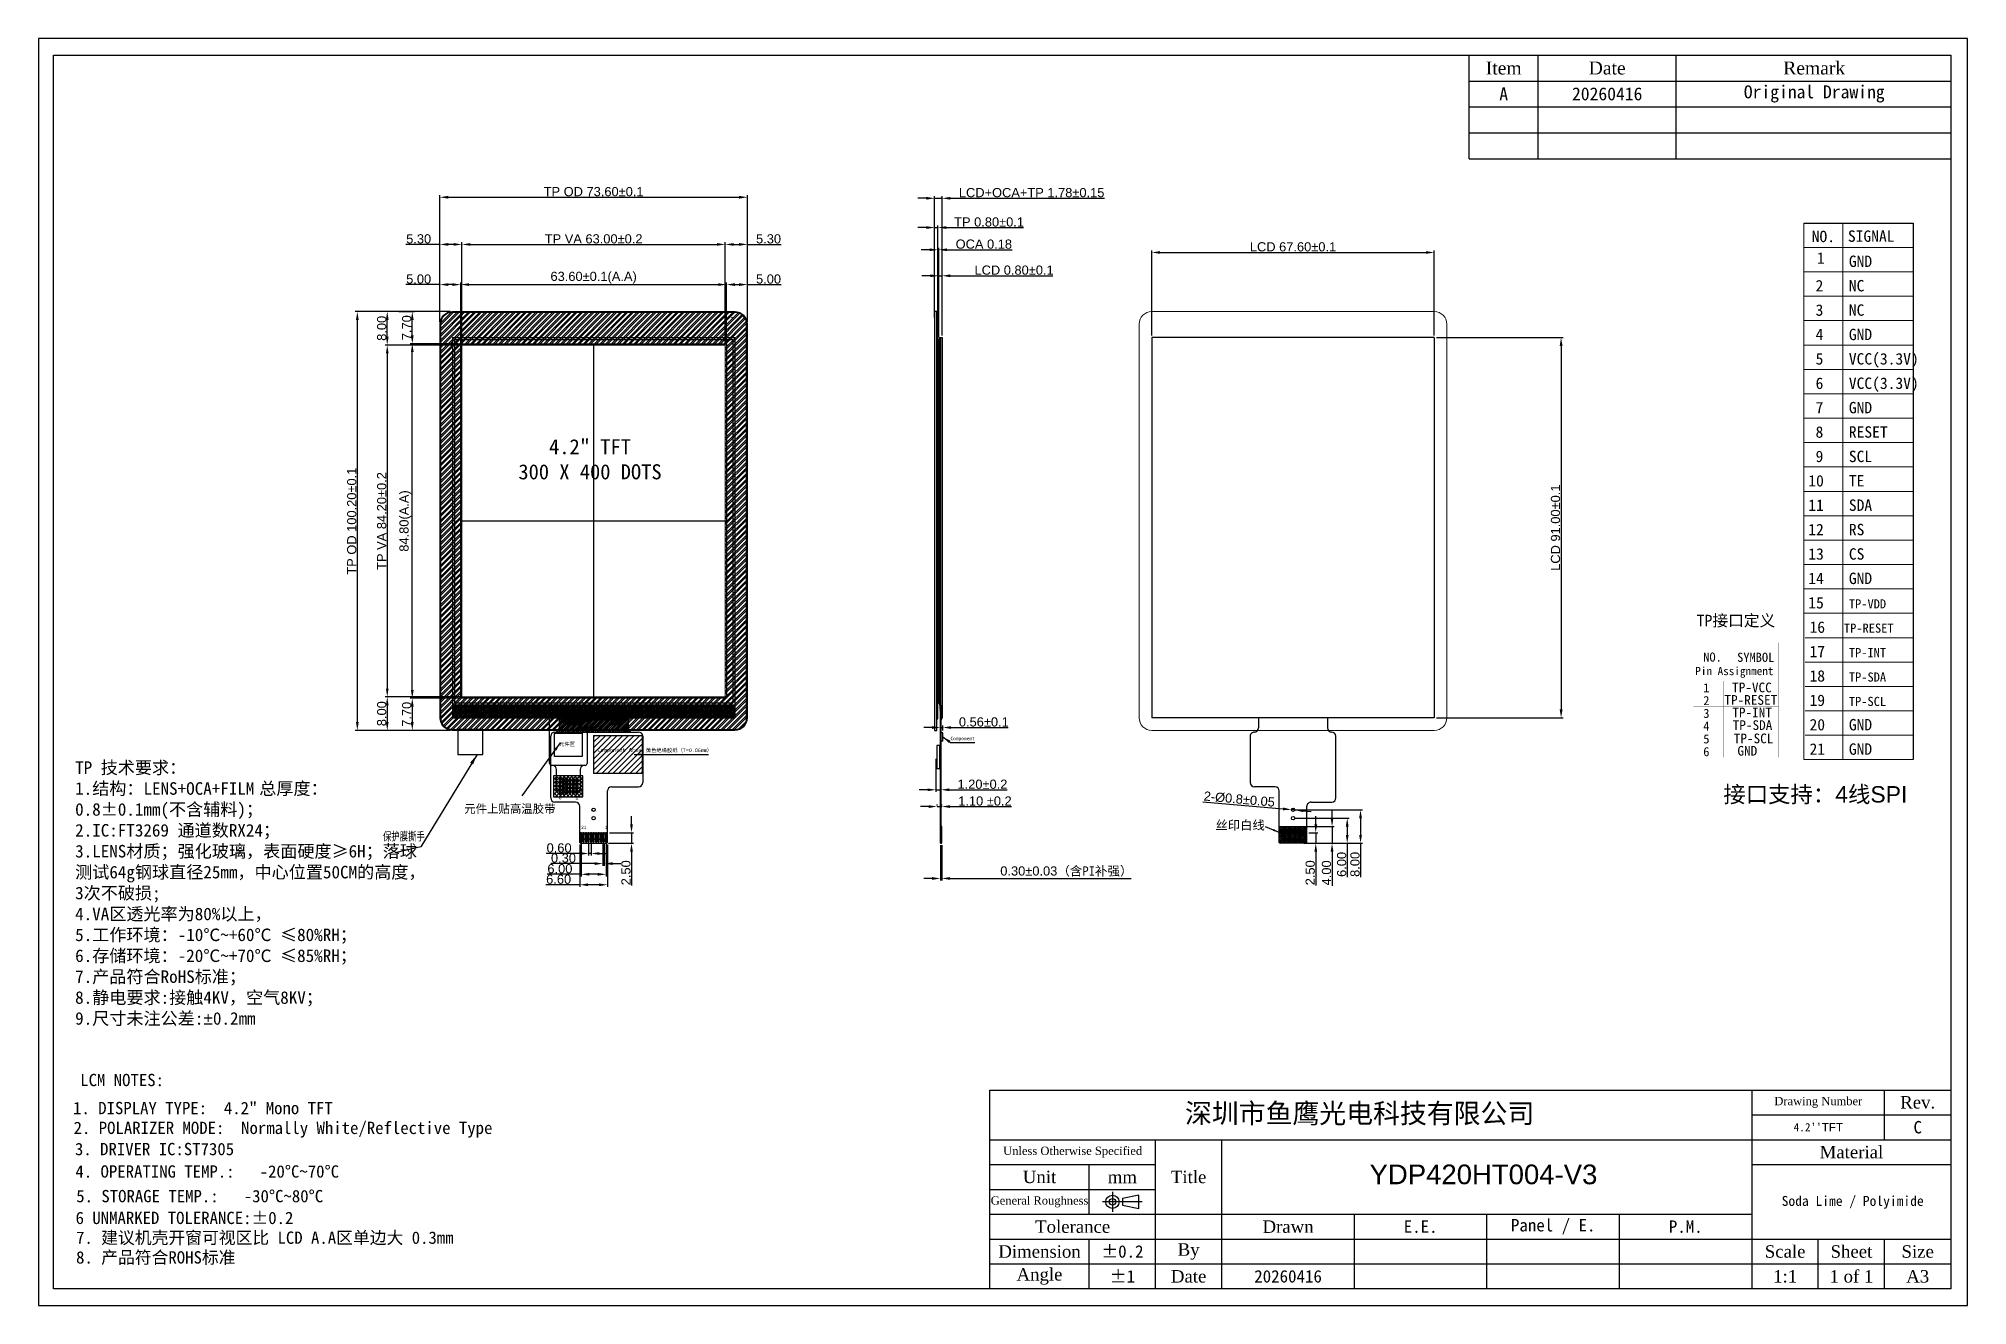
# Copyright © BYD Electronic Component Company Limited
# Model space of a CAD drawing. Header units: millimetres. Extents: x 1110 to 1572, y 290 to 593.
import ezdxf
from ezdxf.enums import TextEntityAlignment as Align
from ezdxf.lldxf.tags import DXFTag

# ---------------------------------------------------------------- set-up
doc = ezdxf.new("R2010")
doc.units = ezdxf.units.MM
doc.linetypes.add('DASHED2', pattern=[0.375, 0.25, -0.125])
for name, color, linetype in [('03___PRT_ALL_CURVES', 7, 'Continuous'), ('06___PRT_ALL_SURFS', 7, 'Continuous'), ('240', 240, 'Continuous'), ('BL', 7, 'Continuous'), ('Bonding Pad', 3, 'Continuous'), ('dim', 3, 'Continuous'), ('Dimension', 7, 'Continuous'), ('DIM（标注）', 3, 'Continuous'), ('DWG', 7, 'Continuous'), ('FPC', 30, 'Continuous'), ('Frame', 7, 'Continuous'), ('IC', 3, 'Continuous'), ('M2', 4, 'Continuous'), ('TEXT', 4, 'Continuous'), ('上线银浆', 2, 'Continuous'), ('保护膜', 4, 'Continuous'), ('偏光片', 4, 'Continuous'), ('实体', 7, 'Continuous')]:
    doc.layers.add(name, color=color, linetype=linetype)
for name, color, linetype, lineweight in [('CEN', 1, 'CENTER', 15), ('Lens', 161, 'Continuous', 0), ('Title block', 7, 'Continuous', 9), ('图框', 7, 'Continuous', 0), ('尺寸标注层', 3, 'Continuous', 0)]:
    doc.layers.add(name, color=color, linetype=linetype, lineweight=lineweight)
doc.styles.add('Arial', font='arial.ttf')
doc.styles.add('NOTE', font='ROMANS', dxfattribs={"bigfont": 'EXTFONT'})
doc.styles.get("Standard").update_dxf_attribs({"font": 'txt', "bigfont": 'gbcbig.shx'})
doc.styles.add('宋体', font='SimSun.ttf')
doc.styles.add('样式 4', font='SimSun.ttf')
doc.styles.add('굴림 1.5', font='', dxfattribs={"height": 1.5})
doc.styles.get('굴림 1.5').set_extended_font_data('Gulim')
tags = doc.linetypes.add('CENTER', pattern=[2, 1.25, -0.25, 0.25, -0.25]).pattern_tags.tags
tags[10:11] = [DXFTag(74, 4), DXFTag(75, 0), DXFTag(340, '0'), DXFTag(46, 0.0), DXFTag(50, 0.0), DXFTag(44, 0.0), DXFTag(45, 0.0)]
tags[8:9] = [DXFTag(74, 4), DXFTag(75, 0), DXFTag(340, '0'), DXFTag(46, 0.0), DXFTag(50, 0.0), DXFTag(44, 0.0), DXFTag(45, 0.0)]
tags[6:7] = [DXFTag(74, 4), DXFTag(75, 0), DXFTag(340, '0'), DXFTag(46, 0.0), DXFTag(50, 0.0), DXFTag(44, 0.0), DXFTag(45, 0.0)]
tags[4:5] = [DXFTag(74, 4), DXFTag(75, 0), DXFTag(340, '0'), DXFTag(46, 0.0), DXFTag(50, 0.0), DXFTag(44, 0.0), DXFTag(45, 0.0)]
doc.dimstyles.new('0', dxfattribs={"dimtxt": 2.5, "dimasz": 1.5, "dimexe": 0.5, "dimexo": 0.3, "dimgap": 0.2, "dimtad": 1, "dimzin": 1, "dimdsep": 46, "dimtxsty": 'Standard', "dimcen": 0, "dimadec": 0, "dimazin": 0, "dimtfac": 1, "dimtmove": 0, "dimatfit": 3, "dimfxl": 1, "dimarcsym": 0})
doc.dimstyles.new('STANDARD 06', dxfattribs={"dimtxt": 4, "dimasz": 2, "dimexe": 0.3, "dimexo": 1, "dimgap": 0.3, "dimtad": 1, "dimzin": 1, "dimdsep": 46, "dimtxsty": '宋体', "dimcen": 2.5, "dimazin": 1, "dimtfac": 1, "dimtmove": 0, "dimatfit": 3, "dimfxl": 1, "dimarcsym": 0})
doc.dimstyles.new('STANDARD$7', dxfattribs={"dimtxt": 1.5, "dimasz": 1.25, "dimexe": 0.25, "dimexo": 0.25, "dimgap": 0.25, "dimtad": 3, "dimzin": 0, "dimdsep": 46, "dimtxsty": 'NOTE', "dimcen": 0.5, "dimclrd": 5, "dimclre": 5, "dimclrt": 5, "dimadec": 0, "dimazin": 0, "dimtfac": 1, "dimtmove": 0, "dimatfit": 1, "dimfxl": 1, "dimtolj": 1, "dimtzin": 0, "dimarcsym": 0})
doc.dimstyles.new('标注模版', dxfattribs={"dimtxt": 2.5, "dimasz": 2, "dimexe": 0.5, "dimexo": 0.5, "dimgap": 0.2, "dimtad": 1, "dimzin": 1, "dimdsep": 46, "dimtxsty": 'Arial', "dimcen": 1, "dimadec": 0, "dimazin": 0, "dimtp": 1.2, "dimtm": 1.2, "dimtfac": 1, "dimtmove": 0, "dimatfit": 3, "dimfxl": 1, "dimtolj": 1, "dimarcsym": 0})
pattern_1 = [(45, (-1615.5672, 168.80244), (-0.224506403, 0.224506403), [])]
pattern_2 = [(45, (1046.15022, 327.24518), (-0.08838835, 0.08838835), []), (135, (1046.15022, 327.24518), (-0.08838835, -0.08838835), [])]

msp = doc.modelspace()

# ---------------------------------------------------------------- texts
at = {"color": 0, "linetype": 'Continuous', "style": '宋体'}
for s, p in [('TP-VCC', (1520.062, 436.789)), ('TP-RESET', (1519.796, 433.796)), ('TP-INT', (1520.099, 430.796)), ('TP-SDA', (1520.199, 427.771)), ('TP-SCL', (1520.451, 424.596)), ('GND', (1518.964, 421.632))]:
    msp.add_text(s, height=2.3224, dxfattribs=at).set_placement(p, align=Align.CENTER)
at = {"color": 6, "linetype": 'Continuous', "lineweight": 0, "style": '宋体'}
for s, height, p in [('单面弯折', 0.75, (1240.596, 428.441)), ('Component Area', 0.96, (1243.808, 422.516))]:
    msp.add_text(s, height=height, dxfattribs=at).set_placement(p)
at = {"insert": (1234.671, 424.847), "char_height": 0.9, "width": 4.97009, "attachment_point": 1, "style": '굴림 1.5'}
msp.add_mtext('{\\fSimSun|b0|i0|c134|p2;元件区}', dxfattribs=at)
at = {"color": 7, "insert": (1118.816, 328.983), "char_height": 2.94613, "width": 79.28187, "attachment_point": 1, "style": '宋体'}
msp.add_mtext('3. {\\C1;DRIVER IC:ST7305}', dxfattribs=at)
at = {"layer": 'BL', "color": 7, "linetype": 'Continuous', "lineweight": 13, "style": '宋体'}
for s, height, p in [('1', 2.73, (1535.61, 539.314, 14.266)), ('GND', 2.7302, (1543.249, 538.539)), ('2', 2.73, (1535.291, 532.704)), ('NC', 2.7302, (1543.249, 532.704)), ('3', 2.73, (1535.291, 526.87)), ('NC', 2.7302, (1543.249, 526.87)), ('4', 2.73, (1535.291, 521.035)), ('GND', 2.7302, (1543.249, 521.035)), ('5', 2.73, (1535.291, 515.2)), ('6', 2.73, (1535.291, 509.365)), ('7', 2.73, (1535.291, 503.53)), ('GND', 2.7302, (1543.249, 503.53)), ('8', 2.73, (1535.291, 497.695)), ('RESET', 2.7302, (1543.249, 497.695)), ('9', 2.73, (1535.291, 491.86)), ('SCL', 2.7302, (1543.249, 491.86)), ('10', 2.7302, (1533.548, 486.025)), ('TE', 2.7302, (1543.249, 486.025)), ('11', 2.7302, (1533.548, 480.19)), ('SDA', 2.7302, (1543.249, 480.19)), ('12', 2.7302, (1533.548, 474.355)), ('RS', 2.7302, (1543.249, 474.355)), ('13', 2.7302, (1533.548, 468.52)), ('CS', 2.7302, (1543.249, 468.52)), ('14', 2.7302, (1533.548, 462.685)), ('GND', 2.7302, (1543.249, 462.685)), ('15', 2.7302, (1533.548, 456.85)), ('TP-VDD', 2.1841, (1543.249, 456.85)), ('16', 2.7302, (1533.841, 451.015)), ('TP-RESET', 2.1841, (1542.07, 451.048)), ('17', 2.7302, (1533.841, 445.181)), ('TP-INT', 2.1841, (1543.249, 445.181)), ('18', 2.7302, (1533.841, 439.346)), ('TP-SDA', 2.1841, (1543.249, 439.346)), ('19', 2.7302, (1533.841, 433.511)), ('TP-SCL', 2.1841, (1543.249, 433.511)), ('20', 2.7302, (1533.841, 427.676)), ('GND', 2.7302, (1543.249, 427.676)), ('GND', 2.7302, (1543.249, 421.841)), ('21', 2.7302, (1533.841, 421.841))]:
    msp.add_text(s, height=height, dxfattribs=at).set_placement(p)
at = {"layer": 'BL', "color": 1, "linetype": 'Continuous', "lineweight": 13, "style": '宋体'}
for p in [(1543.249, 515.2), (1543.249, 509.365)]:
    msp.add_text('VCC(3.3V)', height=2.7302, dxfattribs=at).set_placement(p)
at = {"layer": 'BL', "color": 7, "linetype": 'Continuous', "lineweight": 13, "char_height": 2.7302, "attachment_point": 1, "style": '宋体'}
for s, insert, width in [('NO.', (1534.366, 547.216), 8.3916), ('SIGNAL', (1543.032, 547.296), 27.85726)]:
    msp.add_mtext(s, dxfattribs=dict(at, insert=insert, width=width))
at = {"layer": 'dim', "insert": (1331.193, 425.617), "char_height": 0.8259, "attachment_point": 5, "style": '宋体'}
msp.add_mtext('Component', dxfattribs=at)
at = {"layer": 'dim', "color": 7, "insert": (1255.373, 423.382), "char_height": 0.91079, "width": 15.6042, "attachment_point": 1, "style": '宋体'}
msp.add_mtext('黄色绝缘胶纸（T=0.06mm）', dxfattribs=at)
at = {"layer": 'dim', "char_height": 2, "width": 60.26775, "attachment_point": 1}
for s, insert in [('{\\fSimSun|b0|i0|c134|p2;元件上贴高温胶带}', (1211.968, 409.912)), ('保护膜撕手', (1192.526, 403.12))]:
    msp.add_mtext(s, dxfattribs=dict(at, insert=insert))
at = {"layer": 'dim', "insert": (1403.499, 406.088), "char_height": 2.16, "width": 60.27193, "attachment_point": 3, "style": '宋体'}
msp.add_mtext('{\\C7;丝印白线}', dxfattribs=at)
at = {"layer": 'dim', "color": 7, "char_height": 0.8, "width": 1.07428, "attachment_point": 1}
for s, insert in [('{\\fSimSun|b0|i0|c134|p2;21}', (1239.945, 404.865)), ('{\\fSimSun|b0|i0|c134|p2;1}', (1245.578, 404.865))]:
    msp.add_mtext(s, dxfattribs=dict(at, insert=insert))
at = {"layer": 'Dimension', "color": 7, "attachment_point": 1, "style": '宋体'}
for s, insert, char_height, width in [('接口支持：{\\fArial|b0|i0|c0|p32;4}线{\\fArial|b0|i0|c0|p32;SPI}', (1513.213, 414.339), 3.92674, 434.63438), ('{\\fArial|b0|i0|c0|p34;YDP420HT004-V3}', (1428.569, 323.801), 4.71209, 521.56126)]:
    msp.add_mtext(s, dxfattribs=dict(at, insert=insert, char_height=char_height, width=width))
at = {"layer": 'DWG', "color": 7, "insert": (1224.91, 497.341), "char_height": 3.6, "width": 68.4, "attachment_point": 1, "style": '宋体'}
msp.add_mtext('   4.2" TFT\\P300 X 400 DOTS', dxfattribs=at)
msp.add_mtext('   4.2" TFT\\P300 X 400 DOTS', dxfattribs=at)
msp.add_mtext('   4.2" TFT\\P300 X 400 DOTS', dxfattribs=at)
at = {"layer": 'DWG', "color": 7, "char_height": 0.4, "attachment_point": 1, "rotation": 360, "line_spacing_factor": 0.6, "style": '宋体'}
for s, insert, width in [('94', (1236.216, 430.138), 1), ('1', (1249.173, 430.11), 3)]:
    msp.add_mtext(s, dxfattribs=dict(at, insert=insert, width=width))
at = {"layer": 'Frame', "color": 7, "attachment_point": 5, "style": '宋体'}
for s, insert, char_height in [('{\\fTimes New Roman|b0|i0|c0|p18;Item}', (1460.661, 586.128), 3.09596), ('{\\fTimes New Roman|b0|i0|c0|p18;Date}', (1485.429, 586.128), 3.09596), ('{\\fTimes New Roman|b0|i0|c0|p18;Remark}', (1534.964, 586.128), 3.09596), ('Original Drawing', (1534.964, 579.936), 3.09596), ('A', (1460.661, 579.936), 3.096), ('20260416', (1485.429, 579.936), 3.096), ('{\\fTimes New Roman|b0|i0|c0|p18;Drawing Number}', (1535.939, 338.66), 1.98224), ('{\\fTimes New Roman|b0|i0|c0|p18;Rev.}', (1559.726, 338.66), 2.97336), ("4.2''{\\fArial|b0|i0|c0|p32;TFT}", (1535.939, 332.714), 1.98224), ('{\\fTimes New Roman|b0|i0|c0|p18;Unless Otherwise Specified}', (1357.538, 326.767), 1.98224), ('{\\fTimes New Roman|b0|i0|c0|p18;Material}', (1543.868, 326.767), 2.97336), ('{\\fTimes New Roman|b0|i0|c0|p18;Unit}', (1349.609, 320.82), 2.97336), ('{\\fTimes New Roman|b0|i0|c0|p18;mm}', (1369.431, 320.82), 2.97336), ('{\\fTimes New Roman|b0|i0|c0|p18;Title}', (1385.289, 320.82), 2.97336), ('{\\fTimes New Roman|b0|i0|c0|p18;General Roughness}', (1349.609, 314.874), 1.98224), ('Soda Lime / Polyimide', (1544.171, 314.748), 2.37869), ('{\\fTimes New Roman|b0|i0|c0|p18;Tolerance}', (1357.538, 308.927), 2.97336), ('{\\fTimes New Roman|b0|i0|c0|p18;Drawn}', (1409.076, 308.927), 2.97336), ('E.E.', (1440.792, 308.927), 2.9734), ('Panel / E.', (1472.508, 308.927), 2.9734), ('P.M.', (1504.223, 308.927), 2.9734), ('%%P0.2', (1369.431, 302.98), 2.9734), ('{\\fTimes New Roman|b0|i0|c0|p18;By}', (1385.289, 302.98), 2.97336), ('{\\fTimes New Roman|b0|i0|c0|p18;Scale}', (1528.01, 302.98), 2.97336), ('{\\fTimes New Roman|b0|i0|c0|p18;Sheet}', (1543.868, 302.98), 2.97336), ('{\\fTimes New Roman|b0|i0|c0|p18;Dimension}', (1349.609, 302.98), 2.97336), ('{\\fTimes New Roman|b0|i0|c0|p18;Size}', (1559.726, 302.98), 2.97336), ('{\\fTimes New Roman|b0|i0|c0|p18;Angle}', (1349.609, 297.033), 2.97336), ('%%p1', (1369.431, 297.033), 2.9734), ('{\\fTimes New Roman|b0|i0|c0|p18;Date}', (1385.289, 297.033), 2.97336), ('20260416', (1409.076, 297.033), 2.9734), ('{\\fTimes New Roman|b0|i0|c0|p18;1:1}', (1528.01, 297.033), 2.97336), ('{\\fTimes New Roman|b0|i0|c0|p18;1 of 1}', (1543.868, 297.033), 2.97336), ('{\\fTimes New Roman|b0|i0|c0|p18;A3}', (1559.726, 297.033), 2.97336)]:
    msp.add_mtext(s, dxfattribs=dict(at, insert=insert, char_height=char_height))
at = {"layer": 'Frame', "color": 7, "insert": (1426.199, 335.802), "char_height": 4.71209, "width": 239.35826, "attachment_point": 5, "style": '宋体'}
msp.add_mtext('{\\fSimSun|b1|i0|c134|p2;深圳市鱼鹰光电科技有限公司}', dxfattribs=at)
at = {"layer": 'Frame', "color": 1, "insert": (1559.726, 332.714), "char_height": 2.973, "attachment_point": 5, "style": '宋体'}
msp.add_mtext('C', dxfattribs=at)
at = {"layer": 'M2', "color": 7, "linetype": 'ByBlock', "style": '宋体'}
for s, height, p in [('NO.', 2.1802, (1508.414, 444.125)), ('SYMBOL', 2.1802, (1516.518, 444.069)), ('Pin Assignment', 1.96217, (1506.513, 440.894)), ('1', 2.18, (1508.416, 436.763)), ('2', 2.18, (1508.416, 433.711)), ('4', 2.18, (1508.416, 427.606)), ('3', 2.18, (1508.416, 430.659)), ('5', 2.18, (1508.416, 424.554)), ('6', 2.18, (1508.416, 421.502))]:
    msp.add_text(s, height=height, dxfattribs=at).set_placement(p)
at = {"layer": 'Title block', "color": 0, "style": '样式 4'}
for s, p in [('6', (1234.512, 411.168)), ('1', (1238.553, 411.083))]:
    msp.add_text(s, height=1, dxfattribs=at).set_placement(p)
at = {"layer": 'Title block', "color": 0, "insert": (1506.847, 455.338), "char_height": 2.75672, "attachment_point": 1, "style": '样式 4'}
msp.add_mtext_dynamic_manual_height_columns('TP{\\fSimSun|b0|i0|c134|p2;接口定义}', width=39.50587, gutter_width=17.585, heights=[0], dxfattribs=at)
at = {"layer": '图框', "style": '宋体'}
for s, height, p in [('LCM NOTES:', 2.9461, (1120.081, 342.555)), ('1. DISPLAY TYPE:  4.2" Mono TFT', 2.94613, (1118.37, 335.85)), ('2. POLARIZER MODE:  Normally White/Reflective Type  ', 2.94613, (1118.495, 331.104)), ('4. OPERATING TEMP.:   -20%%DC~70%%DC', 2.94613, (1118.928, 320.669)), ('5. STORAGE TEMP.:   -30%%DC~80%%DC', 2.94613, (1119.126, 314.774)), ('6 UNMARKED TOLERANCE:%%P0.2', 2.94613, (1118.971, 309.564)), ('7. 建议机壳开窗可视区比 LCD A.A区单边大 0.3mm', 2.94613, (1119.085, 304.834))]:
    msp.add_text(s, height=height, dxfattribs=at).set_placement(p)
at = {"layer": '图框', "attachment_point": 1, "style": '宋体'}
for s, insert, char_height, width in [('{\\C4;TP 技术要求：\\P1.结构：LENS+OCA+FILM\\fArial|b0|i0|c134|p34; \\fSimSun|b0|i0|c134|p2;总厚度：0.8%%P0.1mm(不含辅料)；\\P2.IC:\\C1;FT3269\\C4; 通道数RX24；\\P3.LENS材质；强化玻璃，表面硬度≥6H；落球测试64g钢球直径25mm，中心位置50CM的高度，3次不破损;\\P4.VA区透光率为80%以上，\\P5.工作环境：-10℃~+60℃ ≤80%RH；\\P6.存储环境：-20℃~+70℃ ≤85%RH；\\P7.产品符合RoHS标准；\\P8.静电要求:接触4KV，空气8KV；\\P9.尺寸未注公差:\\fArial|b0|i0|c0|p34;%%P\\fSimSun|b0|i0|c134|p2;0.2mm}', (1118.864, 420.271), 3, 84.30716), ('8. 产品符合ROHS标准', (1119.089, 303.063), 2.94613, 79.28187)]:
    msp.add_mtext(s, dxfattribs=dict(at, insert=insert, char_height=char_height, width=width))

# ---------------------------------------------------------------- blocks, each defined once
blk = doc.blocks.new('*D60')
at = {"layer": 'Defpoints', "color": 0, "transparency": 16777216}
for p in [(1412.51, 404.67), (1419.6, 404.67), (1412.31, 400.67)]:
    blk.add_point(p, dxfattribs=at)
at = {"layer": 'dim', "color": 0, "lineweight": -2, "transparency": 16777216}
for p, q in [((1419.6, 406.67), (1419.6, 408.67)), ((1413.01, 404.67), (1420.1, 404.67)), ((1419.6, 404.67), (1419.6, 400.67)), ((1412.81, 400.67), (1420.1, 400.67)), ((1419.6, 398.67), (1419.6, 390.48))]:
    blk.add_line(p, q, dxfattribs=at)
at = {"layer": 'dim', "color": 0, "transparency": 16777216}
for points in [[(1419.26, 406.67), (1419.93, 406.67), (1419.6, 404.67)], [(1419.26, 398.67), (1419.93, 398.67), (1419.6, 400.67)]]:
    blk.add_solid(points, dxfattribs=at)
at = {"layer": 'dim', "color": 0, "transparency": 16777216, "insert": (1418.27, 393.58), "char_height": 2.2, "attachment_point": 5, "rotation": 90, "style": 'Arial'}
blk.add_mtext('\\A1;4.00', dxfattribs=at)
blk = doc.blocks.new('*D61')
at = {"layer": 'Defpoints', "color": 0, "transparency": 16777216}
for p in [(1413.56, 403.17), (1415.7, 403.17), (1413.36, 400.67)]:
    blk.add_point(p, dxfattribs=at)
at = {"layer": 'dim', "color": 0, "lineweight": -2, "transparency": 16777216}
for p, q in [((1415.7, 405.17), (1415.7, 407.17)), ((1414.06, 403.17), (1416.2, 403.17)), ((1415.7, 403.17), (1415.7, 400.67)), ((1413.86, 400.67), (1416.2, 400.67)), ((1415.7, 398.67), (1415.7, 390.53))]:
    blk.add_line(p, q, dxfattribs=at)
at = {"layer": 'dim', "color": 0, "transparency": 16777216}
for points in [[(1415.37, 405.17), (1416.04, 405.17), (1415.7, 403.17)], [(1415.37, 398.67), (1416.04, 398.67), (1415.7, 400.67)]]:
    blk.add_solid(points, dxfattribs=at)
at = {"layer": 'dim', "color": 0, "transparency": 16777216, "insert": (1414.38, 393.6), "char_height": 2.2, "attachment_point": 5, "rotation": 90, "style": 'Arial'}
blk.add_mtext('\\A1;2.50', dxfattribs=at)
blk = doc.blocks.new('*D62')
at = {"layer": 'Defpoints', "color": 0, "transparency": 16777216}
for p in [(1409.86, 408.71), (1410.66, 408.64)]:
    blk.add_point(p, dxfattribs=at)
at = {"layer": 'dim', "color": 0, "lineweight": -2, "transparency": 16777216}
for p, q in [((1388.7, 410.6), (1407.87, 408.89)), ((1410.66, 408.64), (1409.86, 408.71)), ((1412.65, 408.46), (1414.64, 408.28))]:
    blk.add_line(p, q, dxfattribs=at)
at = {"layer": 'dim', "color": 0, "transparency": 16777216}
for points in [[(1407.9, 409.22), (1407.84, 408.55), (1409.86, 408.71)], [(1412.68, 408.79), (1412.62, 408.13), (1410.66, 408.64)]]:
    blk.add_solid(points, dxfattribs=at)
at = {"layer": 'dim', "color": 0, "transparency": 16777216, "insert": (1397.41, 411.21), "char_height": 2.2, "attachment_point": 5, "rotation": 354.9013, "style": 'Arial'}
blk.add_mtext('\\A1;2-%%C0.8%%P0.05', dxfattribs=at)
blk = doc.blocks.new('*D65')
at = {"layer": 'Defpoints', "color": 0, "transparency": 16777216}
for p in [(1410.26, 406.67), (1423.23, 406.67), (1412.31, 400.67)]:
    blk.add_point(p, dxfattribs=at)
at = {"layer": 'dim', "color": 0, "lineweight": -2, "transparency": 16777216}
for p, q in [((1410.76, 406.67), (1423.73, 406.67)), ((1423.23, 404.67), (1423.23, 402.67)), ((1412.81, 400.67), (1423.73, 400.67)), ((1423.23, 400.67), (1423.23, 392.55))]:
    blk.add_line(p, q, dxfattribs=at)
at = {"layer": 'dim', "color": 0, "transparency": 16777216}
for points in [[(1422.89, 404.67), (1423.56, 404.67), (1423.23, 406.67)], [(1422.89, 402.67), (1423.56, 402.67), (1423.23, 400.67)]]:
    blk.add_solid(points, dxfattribs=at)
at = {"layer": 'dim', "color": 0, "transparency": 16777216, "insert": (1421.9, 395.61), "char_height": 2.2, "attachment_point": 5, "rotation": 90, "style": 'Arial'}
blk.add_mtext('\\A1;6.00', dxfattribs=at)
blk = doc.blocks.new('*D66')
at = {"layer": 'Defpoints', "color": 0, "transparency": 16777216}
for p in [(1410.26, 408.67), (1426.41, 408.67), (1412.31, 400.67)]:
    blk.add_point(p, dxfattribs=at)
at = {"layer": 'dim', "color": 0, "lineweight": -2, "transparency": 16777216}
for p, q in [((1410.76, 408.67), (1426.91, 408.67)), ((1426.41, 406.67), (1426.41, 402.67)), ((1412.81, 400.67), (1426.91, 400.67)), ((1426.41, 400.67), (1426.41, 392.56))]:
    blk.add_line(p, q, dxfattribs=at)
at = {"layer": 'dim', "color": 0, "transparency": 16777216}
for points in [[(1426.08, 406.67), (1426.75, 406.67), (1426.41, 408.67)], [(1426.08, 402.67), (1426.75, 402.67), (1426.41, 400.67)]]:
    blk.add_solid(points, dxfattribs=at)
at = {"layer": 'dim', "color": 0, "transparency": 16777216, "insert": (1425.09, 395.62), "char_height": 2.2, "attachment_point": 5, "rotation": 90, "style": 'Arial'}
blk.add_mtext('\\A1;8.00', dxfattribs=at)
blk = doc.blocks.new('*D78')
at = {"layer": 'Defpoints', "color": 0, "transparency": 16777216}
for p in [(1239.61, 400.87), (1246.21, 400.87), (1246.21, 390.74)]:
    blk.add_point(p, dxfattribs=at)
at = {"layer": 'dim', "color": 0, "lineweight": -2, "transparency": 16777216}
for p, q in [((1239.61, 400.37), (1239.61, 390.24)), ((1246.21, 400.37), (1246.21, 390.24)), ((1239.61, 390.74), (1231.49, 390.74)), ((1244.21, 390.74), (1241.61, 390.74))]:
    blk.add_line(p, q, dxfattribs=at)
at = {"layer": 'dim', "color": 0, "transparency": 16777216}
for points in [[(1241.61, 391.07), (1241.61, 390.4), (1239.61, 390.74)], [(1244.21, 391.07), (1244.21, 390.4), (1246.21, 390.74)]]:
    blk.add_solid(points, dxfattribs=at)
at = {"layer": 'dim', "color": 0, "transparency": 16777216, "insert": (1234.55, 392.06), "char_height": 2.2, "attachment_point": 5, "style": 'Arial'}
blk.add_mtext('\\A1;6.60', dxfattribs=at)
blk = doc.blocks.new('*D75')
at = {"layer": 'Defpoints', "color": 0, "transparency": 16777216}
for p in [(1241.71, 400.97), (1241.71, 398.22), (1242.31, 400.97)]:
    blk.add_point(p, dxfattribs=at)
at = {"layer": 'dim', "color": 0, "lineweight": -2, "transparency": 16777216}
for p, q in [((1239.71, 398.22), (1231.6, 398.22)), ((1241.71, 400.47), (1241.71, 397.72)), ((1242.31, 398.22), (1241.71, 398.22)), ((1242.31, 400.47), (1242.31, 397.72)), ((1244.31, 398.22), (1246.31, 398.22))]:
    blk.add_line(p, q, dxfattribs=at)
at = {"layer": 'dim', "color": 0, "transparency": 16777216}
for points in [[(1239.71, 398.55), (1239.71, 397.88), (1241.71, 398.22)], [(1244.31, 398.55), (1244.31, 397.88), (1242.31, 398.22)]]:
    blk.add_solid(points, dxfattribs=at)
at = {"layer": 'dim', "color": 0, "transparency": 16777216, "insert": (1234.66, 399.54), "char_height": 2.2, "attachment_point": 5, "style": 'Arial'}
blk.add_mtext('\\A1;0.60', dxfattribs=at)
blk = doc.blocks.new('*D76')
at = {"layer": 'Defpoints', "color": 0, "transparency": 16777216}
for p in [(1245.16, 400.97), (1245.46, 400.97), (1245.46, 395.8)]:
    blk.add_point(p, dxfattribs=at)
at = {"layer": 'dim', "color": 0, "lineweight": -2, "transparency": 16777216}
for p, q in [((1245.16, 400.47), (1245.16, 395.3)), ((1245.46, 400.47), (1245.46, 395.3)), ((1243.16, 395.8), (1232.65, 395.8)), ((1245.46, 395.8), (1245.16, 395.8)), ((1247.46, 395.8), (1249.46, 395.8))]:
    blk.add_line(p, q, dxfattribs=at)
at = {"layer": 'dim', "color": 0, "transparency": 16777216}
for points in [[(1243.16, 396.13), (1243.16, 395.47), (1245.16, 395.8)], [(1247.46, 396.13), (1247.46, 395.47), (1245.46, 395.8)]]:
    blk.add_solid(points, dxfattribs=at)
at = {"layer": 'dim', "color": 0, "transparency": 16777216, "insert": (1235.7, 397.12), "char_height": 2.2, "attachment_point": 5, "style": 'Arial'}
blk.add_mtext('\\A1;0.30', dxfattribs=at)
blk = doc.blocks.new('*D77')
at = {"layer": 'Defpoints', "color": 0, "transparency": 16777216}
for p in [(1239.91, 400.97), (1245.91, 400.97), (1245.91, 393.24)]:
    blk.add_point(p, dxfattribs=at)
at = {"layer": 'dim', "color": 0, "lineweight": -2, "transparency": 16777216}
for p, q in [((1239.91, 400.47), (1239.91, 392.74)), ((1245.91, 400.47), (1245.91, 392.74)), ((1239.91, 393.24), (1231.79, 393.24)), ((1243.91, 393.24), (1241.91, 393.24))]:
    blk.add_line(p, q, dxfattribs=at)
at = {"layer": 'dim', "color": 0, "transparency": 16777216}
for points in [[(1241.91, 393.57), (1241.91, 392.91), (1239.91, 393.24)], [(1243.91, 393.57), (1243.91, 392.91), (1245.91, 393.24)]]:
    blk.add_solid(points, dxfattribs=at)
at = {"layer": 'dim', "color": 0, "transparency": 16777216, "insert": (1234.85, 394.56), "char_height": 2.2, "attachment_point": 5, "style": 'Arial'}
blk.add_mtext('\\A1;6.00', dxfattribs=at)
blk = doc.blocks.new('*U81')
at = {"layer": 'Bonding Pad', "ltscale": 5}
blk.add_lwpolyline([(-0.035, -0.45), (0.035, -0.45), (0.035, 0.45), (-0.035, 0.45)], close=True, dxfattribs=at)
blk = doc.blocks.new('*U79')
at = {"layer": 'FPC', "color": 1, "linetype": 'DASHED2', "ltscale": 0.2}
blk.add_lwpolyline([(-0.035, -0.25), (-0.035, 0.25), (0.035, 0.25), (0.035, -0.25)], dxfattribs=at)
blk = doc.blocks.new('*U80')
at = {"layer": 'TEXT', "color": 0, "linetype": 'ByBlock', "lineweight": -2}
for p in [(0, 0), (0.13, 0), (0.26, 0), (0.39, 0), (0.52, 0), (0.65, 0), (0.78, 0), (0.91, 0), (1.04, 0), (1.17, 0), (1.3, 0), (1.43, 0), (1.56, 0), (1.69, 0), (1.82, 0), (1.95, 0), (2.08, 0), (2.21, 0), (2.34, 0), (2.47, 0), (2.6, 0), (2.73, 0), (2.86, 0), (2.99, 0), (3.12, 0), (3.25, 0), (3.38, 0), (3.51, 0), (3.64, 0), (3.77, 0), (3.9, 0), (4.03, 0), (4.16, 0), (4.29, 0), (4.42, 0), (4.55, 0), (4.68, 0), (4.81, 0), (4.94, 0), (5.07, 0), (5.2, 0), (5.33, 0), (5.46, 0), (5.59, 0), (5.72, 0), (5.85, 0), (5.98, 0), (6.11, 0), (6.24, 0), (6.37, 0), (6.5, 0), (6.63, 0), (6.76, 0), (6.89, 0), (7.02, 0), (7.15, 0), (7.28, 0), (7.41, 0), (7.54, 0), (7.67, 0), (7.8, 0), (7.93, 0), (8.06, 0), (8.19, 0), (8.32, 0), (8.45, 0), (8.58, 0), (8.71, 0), (8.84, 0), (8.97, 0), (9.1, 0), (9.23, 0), (9.36, 0), (9.49, 0), (9.62, 0), (9.75, 0), (9.88, 0), (10.01, 0), (10.14, 0), (10.27, 0), (10.4, 0), (10.53, 0), (10.66, 0), (10.79, 0), (10.92, 0), (11.05, 0), (11.18, 0), (11.31, 0), (11.44, 0), (11.57, 0), (11.7, 0), (11.83, 0), (11.96, 0), (12.09, 0)]:
    blk.add_blockref('*U79', p, dxfattribs=at)
blk = doc.blocks.new('*D88')
at = {"layer": 'Defpoints', "color": 0, "transparency": 16777216}
for p in [(1246.21, 403.17), (1251.98, 403.17), (1246.01, 400.67)]:
    blk.add_point(p, dxfattribs=at)
at = {"layer": 'dim', "color": 0, "lineweight": -2, "transparency": 16777216}
for p, q in [((1251.98, 405.17), (1251.98, 407.17)), ((1246.71, 403.17), (1252.48, 403.17)), ((1251.98, 403.17), (1251.98, 400.67)), ((1246.51, 400.67), (1252.48, 400.67)), ((1251.98, 398.67), (1251.98, 390.53))]:
    blk.add_line(p, q, dxfattribs=at)
at = {"layer": 'dim', "color": 0, "transparency": 16777216}
for points in [[(1251.65, 405.17), (1252.31, 405.17), (1251.98, 403.17)], [(1251.65, 398.67), (1252.31, 398.67), (1251.98, 400.67)]]:
    blk.add_solid(points, dxfattribs=at)
at = {"layer": 'dim', "color": 0, "transparency": 16777216, "insert": (1250.66, 393.6), "char_height": 2.2, "attachment_point": 5, "rotation": 90, "style": 'Arial'}
blk.add_mtext('\\A1;2.50', dxfattribs=at)
blk = doc.blocks.new('*D116')
at = {"layer": 'Defpoints', "color": 0, "transparency": 16777216}
for p in [(1274.72, 534.33), (1211.12, 519.67), (1274.72, 520.17)]:
    blk.add_point(p, dxfattribs=at)
at = {"layer": 'dim', "color": 0, "lineweight": -2, "transparency": 16777216}
for p, q in [((1211.12, 520.17), (1211.12, 534.83)), ((1213.12, 534.33), (1272.72, 534.33)), ((1274.72, 520.67), (1274.72, 534.83))]:
    blk.add_line(p, q, dxfattribs=at)
at = {"layer": 'dim', "color": 0, "transparency": 16777216}
for points in [[(1213.12, 534.66), (1213.12, 534), (1211.12, 534.33)], [(1272.72, 534.66), (1272.72, 534), (1274.72, 534.33)]]:
    blk.add_solid(points, dxfattribs=at)
at = {"layer": 'dim', "color": 0, "transparency": 16777216, "insert": (1242.92, 535.97), "char_height": 2.2, "attachment_point": 5, "style": 'Arial'}
blk.add_mtext('\\A1;63.60±0.1(A.A)', dxfattribs=at)
blk = doc.blocks.new('*D118')
at = {"layer": 'Defpoints', "color": 0, "transparency": 16777216}
for p in [(1279.72, 555.22), (1206.12, 524.87), (1279.72, 524.87)]:
    blk.add_point(p, dxfattribs=at)
at = {"layer": 'dim', "color": 0, "lineweight": -2, "transparency": 16777216}
for p, q in [((1206.12, 525.37), (1206.12, 555.72)), ((1208.12, 555.22), (1277.72, 555.22)), ((1279.72, 525.37), (1279.72, 555.72))]:
    blk.add_line(p, q, dxfattribs=at)
at = {"layer": 'dim', "color": 0, "transparency": 16777216}
for points in [[(1208.12, 555.56), (1208.12, 554.89), (1206.12, 555.22)], [(1277.72, 555.56), (1277.72, 554.89), (1279.72, 555.22)]]:
    blk.add_solid(points, dxfattribs=at)
at = {"layer": 'dim', "color": 0, "transparency": 16777216, "insert": (1242.92, 556.56), "char_height": 2.2, "attachment_point": 5, "style": 'Arial'}
blk.add_mtext('\\A1;TP OD 73.60%%P0.1', dxfattribs=at)
blk = doc.blocks.new('*D119')
at = {"layer": 'Defpoints', "color": 0, "transparency": 16777216}
for p in [(1209.12, 527.87), (1186.38, 427.67), (1209.12, 427.67)]:
    blk.add_point(p, dxfattribs=at)
at = {"layer": 'dim', "color": 0, "lineweight": -2, "transparency": 16777216}
for p, q in [((1208.62, 527.87), (1185.88, 527.87)), ((1186.38, 525.87), (1186.38, 429.67)), ((1208.62, 427.67), (1185.88, 427.67))]:
    blk.add_line(p, q, dxfattribs=at)
at = {"layer": 'dim', "color": 0, "transparency": 16777216}
for points in [[(1186.05, 525.87), (1186.72, 525.87), (1186.38, 527.87)], [(1186.05, 429.67), (1186.72, 429.67), (1186.38, 427.67)]]:
    blk.add_solid(points, dxfattribs=at)
at = {"layer": 'dim', "color": 0, "transparency": 16777216, "insert": (1185.05, 477.73), "char_height": 2.2, "attachment_point": 5, "rotation": 90, "style": 'Arial'}
blk.add_mtext('\\A1;TP OD 100.20%%P0.1', dxfattribs=at)
blk = doc.blocks.new('*D120')
at = {"layer": 'Defpoints', "color": 0, "transparency": 16777216}
for p in [(1211.42, 519.87), (1193.54, 435.67), (1211.42, 435.67)]:
    blk.add_point(p, dxfattribs=at)
at = {"layer": 'dim', "color": 0, "lineweight": -2, "transparency": 16777216}
for p, q in [((1210.92, 519.87), (1193.04, 519.87)), ((1193.54, 517.87), (1193.54, 437.67)), ((1210.92, 435.67), (1193.04, 435.67))]:
    blk.add_line(p, q, dxfattribs=at)
at = {"layer": 'dim', "color": 0, "transparency": 16777216}
for points in [[(1193.21, 517.87), (1193.87, 517.87), (1193.54, 519.87)], [(1193.21, 437.67), (1193.87, 437.67), (1193.54, 435.67)]]:
    blk.add_solid(points, dxfattribs=at)
at = {"layer": 'dim', "color": 0, "transparency": 16777216, "insert": (1192.22, 477.77), "char_height": 2.2, "attachment_point": 5, "rotation": 90, "style": 'Arial'}
blk.add_mtext('\\A1;TP VA 84.20%%P0.2', dxfattribs=at)
blk = doc.blocks.new('*D117')
at = {"layer": 'Defpoints', "color": 0, "transparency": 16777216}
for p in [(1274.42, 543.94), (1211.42, 519.87), (1274.42, 519.87)]:
    blk.add_point(p, dxfattribs=at)
at = {"layer": 'dim', "color": 0, "lineweight": -2, "transparency": 16777216}
for p, q in [((1211.42, 520.37), (1211.42, 544.44)), ((1213.42, 543.94), (1272.42, 543.94)), ((1274.42, 520.37), (1274.42, 544.44))]:
    blk.add_line(p, q, dxfattribs=at)
at = {"layer": 'dim', "color": 0, "transparency": 16777216}
for points in [[(1213.42, 544.27), (1213.42, 543.61), (1211.42, 543.94)], [(1272.42, 544.27), (1272.42, 543.61), (1274.42, 543.94)]]:
    blk.add_solid(points, dxfattribs=at)
at = {"layer": 'dim', "color": 0, "transparency": 16777216, "insert": (1242.92, 545.26), "char_height": 2.2, "attachment_point": 5, "style": 'Arial'}
blk.add_mtext('\\A1;TP VA 63.00%%P0.2', dxfattribs=at)
blk = doc.blocks.new('*D129')
at = {"layer": 'Defpoints', "color": 0, "transparency": 16777216}
for p in [(1199.53, 520.17), (1211.12, 520.17), (1211.12, 435.37)]:
    blk.add_point(p, dxfattribs=at)
at = {"layer": 'dim', "color": 0, "lineweight": -2, "transparency": 16777216}
for p, q in [((1210.62, 520.17), (1199.03, 520.17)), ((1199.53, 437.37), (1199.53, 518.17)), ((1210.62, 435.37), (1199.03, 435.37))]:
    blk.add_line(p, q, dxfattribs=at)
at = {"layer": 'dim', "color": 0, "transparency": 16777216}
for points in [[(1199.19, 518.17), (1199.86, 518.17), (1199.53, 520.17)], [(1199.19, 437.37), (1199.86, 437.37), (1199.53, 435.37)]]:
    blk.add_solid(points, dxfattribs=at)
at = {"layer": 'dim', "color": 0, "transparency": 16777216, "insert": (1197.88, 477.77), "char_height": 2.2, "attachment_point": 5, "rotation": 90, "style": 'Arial'}
blk.add_mtext('\\A1;84.80(A.A)', dxfattribs=at)
blk = doc.blocks.new('*D121')
at = {"layer": 'Defpoints', "color": 0, "transparency": 16777216}
for p in [(1274.72, 534.33), (1279.72, 534.33), (1279.72, 534.33)]:
    blk.add_point(p, dxfattribs=at)
at = {"layer": 'dim', "color": 0, "lineweight": -2, "transparency": 16777216}
for p, q in [((1276.72, 534.33), (1277.72, 534.33)), ((1279.72, 534.33), (1287.82, 534.33))]:
    blk.add_line(p, q, dxfattribs=at)
at = {"layer": 'dim', "color": 0, "transparency": 16777216}
for points in [[(1276.72, 534.66), (1276.72, 534), (1274.72, 534.33)], [(1277.72, 534.66), (1277.72, 534), (1279.72, 534.33)]]:
    blk.add_solid(points, dxfattribs=at)
at = {"layer": 'dim', "color": 0, "transparency": 16777216, "insert": (1284.77, 535.65), "char_height": 2.2, "attachment_point": 5, "style": 'Arial'}
blk.add_mtext('\\A1;5.00', dxfattribs=at)
blk = doc.blocks.new('*D122')
at = {"layer": 'Defpoints', "color": 0, "transparency": 16777216}
for p in [(1274.42, 543.94), (1279.72, 543.94), (1279.72, 543.94)]:
    blk.add_point(p, dxfattribs=at)
at = {"layer": 'dim', "color": 0, "lineweight": -2, "transparency": 16777216}
for p, q in [((1276.42, 543.94), (1277.72, 543.94)), ((1279.72, 543.94), (1287.82, 543.94))]:
    blk.add_line(p, q, dxfattribs=at)
at = {"layer": 'dim', "color": 0, "transparency": 16777216}
for points in [[(1276.42, 544.27), (1276.42, 543.61), (1274.42, 543.94)], [(1277.72, 544.27), (1277.72, 543.61), (1279.72, 543.94)]]:
    blk.add_solid(points, dxfattribs=at)
at = {"layer": 'dim', "color": 0, "transparency": 16777216, "insert": (1284.77, 545.26), "char_height": 2.2, "attachment_point": 5, "style": 'Arial'}
blk.add_mtext('\\A1;5.30', dxfattribs=at)
blk = doc.blocks.new('*D123')
at = {"layer": 'Defpoints', "color": 0, "transparency": 16777216}
for p in [(1195.8, 527.87), (1199.53, 527.87), (1199.53, 520.17)]:
    blk.add_point(p, dxfattribs=at)
at = {"layer": 'dim', "color": 0, "lineweight": -2, "transparency": 16777216}
for p, q in [((1196.3, 527.87), (1200.03, 527.87)), ((1199.53, 522.17), (1199.53, 525.87))]:
    blk.add_line(p, q, dxfattribs=at)
at = {"layer": 'dim', "color": 0, "transparency": 16777216}
for points in [[(1199.19, 525.87), (1199.86, 525.87), (1199.53, 527.87)], [(1199.19, 522.17), (1199.86, 522.17), (1199.53, 520.17)]]:
    blk.add_solid(points, dxfattribs=at)
at = {"layer": 'dim', "color": 0, "transparency": 16777216, "insert": (1198.2, 524.02), "char_height": 2.2, "attachment_point": 5, "rotation": 90, "style": 'Arial'}
blk.add_mtext('\\A1;7.70', dxfattribs=at)
blk = doc.blocks.new('*D124')
at = {"layer": 'Defpoints', "color": 0, "transparency": 16777216}
for p in [(1193.54, 527.87), (1193.54, 527.87), (1193.54, 519.87)]:
    blk.add_point(p, dxfattribs=at)
at = {"layer": 'dim', "color": 0, "lineweight": -2, "transparency": 16777216}
blk.add_line((1193.54, 521.87), (1193.54, 525.87), dxfattribs=at)
at = {"layer": 'dim', "color": 0, "transparency": 16777216}
for points in [[(1193.21, 525.87), (1193.87, 525.87), (1193.54, 527.87)], [(1193.21, 521.87), (1193.87, 521.87), (1193.54, 519.87)]]:
    blk.add_solid(points, dxfattribs=at)
at = {"layer": 'dim', "color": 0, "transparency": 16777216, "insert": (1192.22, 523.87), "char_height": 2.2, "attachment_point": 5, "rotation": 90, "style": 'Arial'}
blk.add_mtext('\\A1;8.00', dxfattribs=at)
blk = doc.blocks.new('*D125')
at = {"layer": 'Defpoints', "color": 0, "transparency": 16777216}
for p in [(1199.53, 435.37), (1199.53, 427.67), (1199.53, 427.67)]:
    blk.add_point(p, dxfattribs=at)
at = {"layer": 'dim', "color": 0, "lineweight": -2, "transparency": 16777216}
blk.add_line((1199.53, 433.37), (1199.53, 429.67), dxfattribs=at)
at = {"layer": 'dim', "color": 0, "transparency": 16777216}
for points in [[(1199.19, 433.37), (1199.86, 433.37), (1199.53, 435.37)], [(1199.19, 429.67), (1199.86, 429.67), (1199.53, 427.67)]]:
    blk.add_solid(points, dxfattribs=at)
at = {"layer": 'dim', "color": 0, "transparency": 16777216, "insert": (1198.2, 431.52), "char_height": 2.2, "attachment_point": 5, "rotation": 90, "style": 'Arial'}
blk.add_mtext('\\A1;7.70', dxfattribs=at)
blk = doc.blocks.new('*D126')
at = {"layer": 'Defpoints', "color": 0, "transparency": 16777216}
for p in [(1193.54, 435.67), (1193.54, 427.67), (1193.54, 427.67)]:
    blk.add_point(p, dxfattribs=at)
at = {"layer": 'dim', "color": 0, "lineweight": -2, "transparency": 16777216}
blk.add_line((1193.54, 433.67), (1193.54, 429.67), dxfattribs=at)
at = {"layer": 'dim', "color": 0, "transparency": 16777216}
for points in [[(1193.21, 433.67), (1193.87, 433.67), (1193.54, 435.67)], [(1193.21, 429.67), (1193.87, 429.67), (1193.54, 427.67)]]:
    blk.add_solid(points, dxfattribs=at)
at = {"layer": 'dim', "color": 0, "transparency": 16777216, "insert": (1192.22, 431.67), "char_height": 2.2, "attachment_point": 5, "rotation": 90, "style": 'Arial'}
blk.add_mtext('\\A1;8.00', dxfattribs=at)
blk = doc.blocks.new('*D127')
at = {"layer": 'Defpoints', "color": 0, "transparency": 16777216}
for p in [(1206.12, 534.33), (1206.12, 534.33), (1211.12, 534.33)]:
    blk.add_point(p, dxfattribs=at)
at = {"layer": 'dim', "color": 0, "lineweight": -2, "transparency": 16777216}
for p, q in [((1206.12, 534.33), (1198.01, 534.33)), ((1209.12, 534.33), (1208.12, 534.33))]:
    blk.add_line(p, q, dxfattribs=at)
at = {"layer": 'dim', "color": 0, "transparency": 16777216}
for points in [[(1208.12, 534.66), (1208.12, 534), (1206.12, 534.33)], [(1209.12, 534.66), (1209.12, 534), (1211.12, 534.33)]]:
    blk.add_solid(points, dxfattribs=at)
at = {"layer": 'dim', "color": 0, "transparency": 16777216, "insert": (1201.06, 535.65), "char_height": 2.2, "attachment_point": 5, "style": 'Arial'}
blk.add_mtext('\\A1;5.00', dxfattribs=at)
blk = doc.blocks.new('*D128')
at = {"layer": 'Defpoints', "color": 0, "transparency": 16777216}
for p in [(1206.12, 543.94), (1206.12, 543.94), (1211.42, 543.94)]:
    blk.add_point(p, dxfattribs=at)
at = {"layer": 'dim', "color": 0, "lineweight": -2, "transparency": 16777216}
for p, q in [((1206.12, 543.94), (1198.01, 543.94)), ((1209.42, 543.94), (1208.12, 543.94))]:
    blk.add_line(p, q, dxfattribs=at)
at = {"layer": 'dim', "color": 0, "transparency": 16777216}
for points in [[(1208.12, 544.27), (1208.12, 543.61), (1206.12, 543.94)], [(1209.42, 544.27), (1209.42, 543.61), (1211.42, 543.94)]]:
    blk.add_solid(points, dxfattribs=at)
at = {"layer": 'dim', "color": 0, "transparency": 16777216, "insert": (1201.06, 545.26), "char_height": 2.2, "attachment_point": 5, "style": 'Arial'}
blk.add_mtext('\\A1;5.30', dxfattribs=at)
blk = doc.blocks.new('*D142')
at = {"layer": 'Defpoints', "color": 0, "transparency": 16777216}
for p in [(1325.48, 536.44), (1326.28, 521.67), (1325.48, 521.17)]:
    blk.add_point(p, dxfattribs=at)
at = {"layer": 'dim', "color": 0, "lineweight": -2, "transparency": 16777216}
for p, q in [((1323.48, 536.44), (1321.48, 536.44)), ((1325.48, 521.67), (1325.48, 536.94)), ((1325.48, 536.44), (1326.28, 536.44)), ((1326.28, 522.17), (1326.28, 536.94)), ((1328.28, 536.44), (1352.8, 536.44))]:
    blk.add_line(p, q, dxfattribs=at)
at = {"layer": 'dim', "color": 0, "transparency": 16777216}
for points in [[(1323.48, 536.77), (1323.48, 536.11), (1325.48, 536.44)], [(1328.28, 536.77), (1328.28, 536.11), (1326.28, 536.44)]]:
    blk.add_solid(points, dxfattribs=at)
at = {"layer": 'dim', "color": 0, "transparency": 16777216, "insert": (1343.52, 537.78), "char_height": 2.2, "attachment_point": 5, "style": 'Arial'}
blk.add_mtext('\\A1;LCD 0.80%%P0.1', dxfattribs=at)
blk = doc.blocks.new('*D138')
at = {"layer": 'Defpoints', "color": 0, "transparency": 16777216}
for p in [(1325.9, 400.72), (1326.2, 400.72), (1326.2, 392.25)]:
    blk.add_point(p, dxfattribs=at)
at = {"layer": 'dim', "color": 0, "lineweight": -2, "transparency": 16777216}
for p, q in [((1325.9, 400.22), (1325.9, 391.75)), ((1326.2, 400.22), (1326.2, 391.75)), ((1323.9, 392.25), (1321.9, 392.25)), ((1325.9, 392.25), (1326.2, 392.25)), ((1328.2, 392.25), (1371.55, 392.25))]:
    blk.add_line(p, q, dxfattribs=at)
at = {"layer": 'dim', "color": 0, "transparency": 16777216}
for points in [[(1323.9, 392.58), (1323.9, 391.91), (1325.9, 392.25)], [(1328.2, 392.58), (1328.2, 391.91), (1326.2, 392.25)]]:
    blk.add_solid(points, dxfattribs=at)
at = {"layer": 'dim', "color": 0, "transparency": 16777216, "insert": (1356.04, 393.9), "char_height": 2.2, "attachment_point": 5, "style": 'Arial'}
blk.add_mtext('\\A1;0.30%%P0.03{\\fSimSun|b0|i0|c134|p2;（含PI补强）}', dxfattribs=at)
blk = doc.blocks.new('*D139')
at = {"layer": 'Defpoints', "color": 0, "transparency": 16777216}
for p in [(1325.9, 427.12), (1326.46, 428.36), (1326.46, 427.12)]:
    blk.add_point(p, dxfattribs=at)
at = {"layer": 'dim', "color": 0, "lineweight": -2, "transparency": 16777216}
for p, q in [((1323.9, 428.36), (1321.9, 428.36)), ((1325.9, 427.62), (1325.9, 428.86)), ((1325.9, 428.36), (1326.46, 428.36)), ((1326.46, 427.62), (1326.46, 428.86)), ((1328.46, 428.36), (1342.11, 428.36))]:
    blk.add_line(p, q, dxfattribs=at)
at = {"layer": 'dim', "color": 0, "transparency": 16777216}
for points in [[(1323.9, 428.69), (1323.9, 428.02), (1325.9, 428.36)], [(1328.46, 428.69), (1328.46, 428.02), (1326.46, 428.36)]]:
    blk.add_solid(points, dxfattribs=at)
at = {"layer": 'dim', "color": 0, "transparency": 16777216, "insert": (1336.28, 429.68), "char_height": 2.2, "attachment_point": 5, "style": 'Arial'}
blk.add_mtext('\\A1;0.56%%P0.1', dxfattribs=at)
blk = doc.blocks.new('*D140')
at = {"layer": 'Defpoints', "color": 0, "transparency": 16777216}
for p in [(1325.48, 542.66), (1325.3, 521.67), (1325.48, 521.67)]:
    blk.add_point(p, dxfattribs=at)
at = {"layer": 'dim', "color": 0, "lineweight": -2, "transparency": 16777216}
for p, q in [((1323.3, 542.66), (1321.3, 542.66)), ((1325.3, 522.17), (1325.3, 543.16)), ((1325.3, 542.66), (1325.48, 542.66)), ((1325.48, 522.17), (1325.48, 543.16)), ((1327.48, 542.66), (1343.09, 542.66))]:
    blk.add_line(p, q, dxfattribs=at)
at = {"layer": 'dim', "color": 0, "transparency": 16777216}
for points in [[(1323.3, 542.99), (1323.3, 542.33), (1325.3, 542.66)], [(1327.48, 542.99), (1327.48, 542.33), (1325.48, 542.66)]]:
    blk.add_solid(points, dxfattribs=at)
at = {"layer": 'dim', "color": 0, "transparency": 16777216, "insert": (1336.28, 544), "char_height": 2.2, "attachment_point": 5, "style": 'Arial'}
blk.add_mtext('\\A1;OCA 0.18', dxfattribs=at)
blk = doc.blocks.new('*D143')
at = {"layer": 'Defpoints', "color": 0, "transparency": 16777216}
for p in [(1325.3, 547.97), (1324.5, 525.93), (1325.3, 525.86)]:
    blk.add_point(p, dxfattribs=at)
at = {"layer": 'dim', "color": 0, "lineweight": -2, "transparency": 16777216}
for p, q in [((1322.5, 547.97), (1320.5, 547.97)), ((1324.5, 526.43), (1324.5, 548.47)), ((1324.5, 547.97), (1325.3, 547.97)), ((1325.3, 526.36), (1325.3, 548.47)), ((1327.3, 547.97), (1345.79, 547.97))]:
    blk.add_line(p, q, dxfattribs=at)
at = {"layer": 'dim', "color": 0, "transparency": 16777216}
for points in [[(1322.5, 548.31), (1322.5, 547.64), (1324.5, 547.97)], [(1327.3, 548.31), (1327.3, 547.64), (1325.3, 547.97)]]:
    blk.add_solid(points, dxfattribs=at)
at = {"layer": 'dim', "color": 0, "transparency": 16777216, "insert": (1337.54, 549.3), "char_height": 2.2, "attachment_point": 5, "style": 'Arial'}
blk.add_mtext('\\A1;TP 0.80%%P0.1', dxfattribs=at)
blk = doc.blocks.new('*D141')
at = {"layer": 'Defpoints', "color": 0, "transparency": 16777216}
for p in [(1326.28, 554.98), (1324.5, 538.08), (1326.28, 535.47)]:
    blk.add_point(p, dxfattribs=at)
at = {"layer": 'dim', "color": 0, "lineweight": -2, "transparency": 16777216}
for p, q in [((1322.5, 554.98), (1320.5, 554.98)), ((1324.5, 538.58), (1324.5, 555.48)), ((1324.5, 554.98), (1326.28, 554.98)), ((1326.28, 535.97), (1326.28, 555.48)), ((1328.28, 554.98), (1365.16, 554.98))]:
    blk.add_line(p, q, dxfattribs=at)
at = {"layer": 'dim', "color": 0, "transparency": 16777216}
for points in [[(1322.5, 555.31), (1322.5, 554.65), (1324.5, 554.98)], [(1328.28, 555.31), (1328.28, 554.65), (1326.28, 554.98)]]:
    blk.add_solid(points, dxfattribs=at)
at = {"layer": 'dim', "color": 0, "transparency": 16777216, "insert": (1347.72, 556.32), "char_height": 2.2, "attachment_point": 5, "style": 'Arial'}
blk.add_mtext('\\A1;LCD+OCA+TP 1.78%%P0.15', dxfattribs=at)
blk = doc.blocks.new('*D144')
at = {"layer": 'Defpoints', "color": 0, "transparency": 16777216}
for p in [(1325.1, 409.21), (1326.2, 409.45), (1326.2, 409.21)]:
    blk.add_point(p, dxfattribs=at)
at = {"layer": 'dim', "color": 0, "lineweight": -2, "transparency": 16777216}
for p, q in [((1323.1, 409.45), (1321.1, 409.45)), ((1325.1, 409.71), (1325.1, 409.95)), ((1325.1, 409.45), (1326.2, 409.45)), ((1326.2, 409.71), (1326.2, 409.95)), ((1328.2, 409.45), (1342.89, 409.45))]:
    blk.add_line(p, q, dxfattribs=at)
at = {"layer": 'dim', "color": 0, "transparency": 16777216}
for points in [[(1323.1, 409.78), (1323.1, 409.11), (1325.1, 409.45)], [(1328.2, 409.78), (1328.2, 409.11), (1326.2, 409.45)]]:
    blk.add_solid(points, dxfattribs=at)
at = {"layer": 'dim', "color": 0, "transparency": 16777216, "insert": (1336.55, 410.77), "char_height": 2.2, "attachment_point": 5, "style": 'Arial'}
blk.add_mtext('\\A1;1.10 %%P0.2', dxfattribs=at)
blk = doc.blocks.new('*D145')
at = {"layer": 'Defpoints', "color": 0, "transparency": 16777216}
for p in [(1324.83, 421.39), (1326.03, 418.8), (1326.03, 413.46)]:
    blk.add_point(p, dxfattribs=at)
at = {"layer": 'dim', "color": 0, "lineweight": -2, "transparency": 16777216}
for p, q in [((1324.83, 420.89), (1324.83, 412.96)), ((1326.03, 418.3), (1326.03, 412.96)), ((1322.83, 413.46), (1320.83, 413.46)), ((1324.83, 413.46), (1326.03, 413.46)), ((1328.03, 413.46), (1341.87, 413.46))]:
    blk.add_line(p, q, dxfattribs=at)
at = {"layer": 'dim', "color": 0, "transparency": 16777216}
for points in [[(1322.83, 413.79), (1322.83, 413.13), (1324.83, 413.46)], [(1328.03, 413.79), (1328.03, 413.13), (1326.03, 413.46)]]:
    blk.add_solid(points, dxfattribs=at)
at = {"layer": 'dim', "color": 0, "transparency": 16777216, "insert": (1335.95, 414.78), "char_height": 2.2, "attachment_point": 5, "style": 'Arial'}
blk.add_mtext('\\A1;1.20%%P0.2', dxfattribs=at)
blk = doc.blocks.new('*D146')
at = {"layer": 'Defpoints', "color": 0, "transparency": 16777216}
for p in [(1444.06, 542.01), (1376.46, 521.67), (1444.06, 521.67)]:
    blk.add_point(p, dxfattribs=at)
at = {"layer": 'dim', "color": 0, "lineweight": -2, "transparency": 16777216}
for p, q in [((1376.46, 522.17), (1376.46, 542.51)), ((1378.46, 542.01), (1442.06, 542.01)), ((1444.06, 522.17), (1444.06, 542.51))]:
    blk.add_line(p, q, dxfattribs=at)
at = {"layer": 'dim', "color": 0, "transparency": 16777216}
for points in [[(1378.46, 542.34), (1378.46, 541.68), (1376.46, 542.01)], [(1442.06, 542.34), (1442.06, 541.68), (1444.06, 542.01)]]:
    blk.add_solid(points, dxfattribs=at)
at = {"layer": 'dim', "color": 0, "transparency": 16777216, "insert": (1410.26, 543.35), "char_height": 2.2, "attachment_point": 5, "style": 'Arial'}
blk.add_mtext('\\A1;LCD 67.60%%P0.1', dxfattribs=at)
blk = doc.blocks.new('*D147')
at = {"layer": 'Defpoints', "color": 0, "transparency": 16777216}
for p in [(1444.06, 521.67), (1444.06, 430.67), (1474.4, 430.67)]:
    blk.add_point(p, dxfattribs=at)
at = {"layer": 'dim', "color": 0, "lineweight": -2, "transparency": 16777216}
for p, q in [((1444.56, 521.67), (1474.9, 521.67)), ((1474.4, 519.67), (1474.4, 432.67)), ((1444.56, 430.67), (1474.9, 430.67))]:
    blk.add_line(p, q, dxfattribs=at)
at = {"layer": 'dim', "color": 0, "transparency": 16777216}
for points in [[(1474.07, 519.67), (1474.74, 519.67), (1474.4, 521.67)], [(1474.07, 432.67), (1474.74, 432.67), (1474.4, 430.67)]]:
    blk.add_solid(points, dxfattribs=at)
at = {"layer": 'dim', "color": 0, "transparency": 16777216, "insert": (1473.07, 476.17), "char_height": 2.2, "attachment_point": 5, "rotation": 90, "style": 'Arial'}
blk.add_mtext('\\A1;LCD 91.00%%P0.1', dxfattribs=at)

# ---------------------------------------------------------------- dimensions: what is measured, and where the dimension line sits
at = {"layer": 'dim'}
for base, p1, p2, text, override, picture, middle in [((1279.715, 555.225), (1206.115, 524.872), (1279.715, 524.872), 'TP OD <>%%P0.1', {"dimtxt": 2.2, "dimtp": 0.1, "dimtm": 0.1}, '*D118', (1242.915, 555.225)), ((1274.415, 543.938), (1211.415, 519.872), (1274.415, 519.872), 'TP VA <>%%P0.2', {"dimtxt": 2.2, "dimgap": 0.2, "dimtol": 0, "dimlim": 0, "dimtp": 0.1, "dimtm": 0.1}, '*D117', (1242.915, 543.938)), ((1325.302, 547.972), (1324.502, 525.933), (1325.302, 525.861), 'TP <>%%P0.1', {"dimtxt": 2.2, "dimtp": 0.1, "dimtm": 0.1}, '*D143', (1337.544, 547.972)), ((1325.477, 536.439), (1326.277, 521.672), (1325.477, 521.172), 'LCD <>%%P0.1', {"dimtxt": 2.2, "dimtp": 0.1, "dimtm": 0.1}, '*D142', (1343.523, 536.439)), ((1274.715, 534.329), (1211.115, 519.672), (1274.715, 520.172), '<>(A.A)', {"dimtxt": 2.2, "dimtol": 1, "dimtp": 0.1, "dimtm": 0.1}, '*D116', (1242.915, 534.329)), ((1326.457, 428.356), (1325.897, 427.125), (1326.457, 427.122), '<>%%P0.1', {"dimtxt": 2.2, "dimtp": 0.1, "dimtm": 0.1}, '*D139', (1336.281, 428.356)), ((1326.197, 392.246), (1325.897, 400.721), (1326.197, 400.721), '<>%%P0.03{\\fSimSun|b0|i0|c134|p2;（含PI补强）}', {"dimtxt": 2.2, "dimtp": 0.1, "dimtm": 0.1}, '*D138', (1356.044, 392.246))]:
    dim = msp.add_linear_dim(base=base, p1=p1, p2=p2, text=text, dimstyle='标注模版', override=override, dxfattribs=at)
    dim.commit()
    dim.dimension.update_dxf_attribs({"geometry": picture, "text_midpoint": middle, "dimtype": 160})
for base, p1, p2, text, picture, middle in [((1326.27653, 554.98153), (1324.5015, 538.07969), (1326.27653, 535.47277), 'LCD+OCA+TP <>%%P0.15', '*D141', (1347.71712, 556.3198)), ((1325.476502071, 542.658646654), (1325.301502071, 521.672497835), (1325.476502071, 521.672497835), 'OCA <>', '*D140', (1336.282504799, 543.996914048)), ((1444.057, 542.01), (1376.457, 521.672), (1444.057, 521.672), 'LCD <>%%P0.1', '*D146', (1410.257, 543.348)), ((1326.027, 413.46), (1324.825, 421.387), (1326.027, 418.803), '<>%%P0.2', '*D145', (1335.949, 414.783)), ((1326.197, 409.447), (1325.097, 409.206), (1326.197, 409.206), '<> %%P0.2', '*D144', (1336.546, 410.771))]:
    dim = msp.add_linear_dim(base=base, p1=p1, p2=p2, text=text, dimstyle='标注模版', override={"dimtxt": 2.2, "dimtp": 0.1, "dimtm": 0.1}, dxfattribs=at)
    dim.commit()
    dim.dimension.update_dxf_attribs({"geometry": picture, "text_midpoint": middle})
for base, p1, p2, picture, middle in [((1206.115, 543.938), (1211.415, 543.938), (1206.115, 543.938), '*D128', (1201.062, 545.262)), ((1279.715, 543.938), (1274.415, 543.938), (1279.715, 543.938), '*D122', (1284.769, 545.262)), ((1206.115, 534.329), (1211.115, 534.329), (1206.115, 534.329), '*D127', (1201.062, 535.652)), ((1279.715, 534.329), (1274.715, 534.329), (1279.715, 534.329), '*D121', (1284.769, 535.652))]:
    dim = msp.add_linear_dim(base=base, p1=p1, p2=p2, dimstyle='标注模版', override={"dimtxt": 2.2, "dimtp": 0.1, "dimtm": 0.1}, dxfattribs=at)
    dim.commit()
    dim.dimension.update_dxf_attribs({"geometry": picture, "text_midpoint": middle})
for base, p1, p2, text, picture, middle in [((1186.384, 427.672), (1209.115, 527.872), (1209.115, 427.672), 'TP OD <>%%P0.1', '*D119', (1186.384, 477.731)), ((1193.539, 435.672), (1211.415, 519.872), (1211.415, 435.672), 'TP VA <>%%P0.2', '*D120', (1193.539, 477.772)), ((1199.525, 520.172), (1211.115, 435.372), (1211.115, 520.172), '<>(A.A)', '*D129', (1199.525, 477.772))]:
    dim = msp.add_linear_dim(base=base, p1=p1, p2=p2, angle=90, text=text, dimstyle='标注模版', override={"dimtxt": 2.2, "dimtp": 0.1, "dimtm": 0.1}, dxfattribs=at)
    dim.commit()
    dim.dimension.update_dxf_attribs({"geometry": picture, "text_midpoint": middle, "dimtype": 160})
for base, p1, p2, picture, middle in [((1193.539, 527.872), (1193.539, 519.872), (1193.539, 527.872), '*D124', (1192.216, 523.872)), ((1199.525, 527.872), (1199.525, 520.172), (1195.801, 527.872), '*D123', (1198.202, 524.022)), ((1193.539, 427.672), (1193.539, 435.672), (1193.539, 427.672), '*D126', (1192.216, 431.672)), ((1199.525, 427.672), (1199.525, 435.372), (1199.525, 427.672), '*D125', (1198.202, 431.522))]:
    dim = msp.add_linear_dim(base=base, p1=p1, p2=p2, angle=90, dimstyle='标注模版', override={"dimtxt": 2.2, "dimtp": 0.1, "dimtm": 0.1}, dxfattribs=at)
    dim.commit()
    dim.dimension.update_dxf_attribs({"geometry": picture, "text_midpoint": middle})
dim = msp.add_linear_dim(base=(1474.403, 430.672), p1=(1444.057, 521.672), p2=(1444.057, 430.672), angle=90, text='LCD <>%%P0.1', dimstyle='标注模版', override={"dimtxt": 2.2, "dimtp": 0.1, "dimtm": 0.1}, dxfattribs=at)
dim.commit()
dim.dimension.update_dxf_attribs({"geometry": '*D147', "text_midpoint": (1473.065, 476.172)})
dim = msp.add_diameter_dim_2p(p1=(1410.661, 408.638), p2=(1409.864, 408.709), text='2-%%C0.8%%P0.05', dimstyle='标注模版', override={"dimtxt": 2.2, "dimtp": 0.1, "dimtm": 0.1}, dxfattribs=at)
dim.commit()
dim.dimension.update_dxf_attribs({"geometry": '*D62', "text_midpoint": (1397.411, 411.21)})
for base, p1, p2, picture, middle in [((1251.981, 403.172), (1246.01, 400.672), (1246.21, 403.172), '*D88', (1251.981, 393.6)), ((1426.412, 408.673), (1412.312, 400.673), (1410.262, 408.673), '*D66', (1426.412, 395.618)), ((1423.226, 406.673), (1412.312, 400.673), (1410.262, 406.673), '*D65', (1423.226, 395.614)), ((1419.597, 404.673), (1412.312, 400.673), (1412.512, 404.673), '*D60', (1419.597, 393.576)), ((1415.704, 403.169), (1413.362, 400.673), (1413.562, 403.169), '*D61', (1415.704, 393.601))]:
    dim = msp.add_linear_dim(base=base, p1=p1, p2=p2, angle=270, dimstyle='标注模版', override={"dimtxt": 2.2, "dimtp": 0.1, "dimtm": 0.1}, dxfattribs=at)
    dim.commit()
    dim.dimension.update_dxf_attribs({"geometry": picture, "text_midpoint": middle, "dimtype": 160})
for base, p1, p2, picture, middle in [((1246.21, 390.736), (1239.61, 400.872), (1246.21, 400.872), '*D78', (1234.551, 390.736)), ((1241.71, 398.217), (1242.31, 400.972), (1241.71, 400.972), '*D75', (1234.657, 398.217)), ((1245.91, 393.239), (1239.91, 400.972), (1245.91, 400.972), '*D77', (1234.851, 393.239)), ((1245.46, 395.801), (1245.16, 400.972), (1245.46, 400.972), '*D76', (1235.701, 395.801))]:
    dim = msp.add_linear_dim(base=base, p1=p1, p2=p2, dimstyle='标注模版', override={"dimtxt": 2.2, "dimtp": 0.1, "dimtm": 0.1}, dxfattribs=at)
    dim.commit()
    dim.dimension.update_dxf_attribs({"geometry": picture, "text_midpoint": middle, "dimtype": 160})

# ---------------------------------------------------------------- hatches: boundary and pattern name
h = msp.add_hatch()
h.set_pattern_fill('ANSI37', color=0, scale=2.5, style=0)
h.set_pattern_definition([(45, (1015.32644, 327.24518), (-0.22097087, 0.22097087), []), (135, (1015.32644, 327.24518), (-0.22097087, -0.22097087), [])])
h.paths.add_polyline_path([(1276.715, 433.672), (1209.115, 433.672), (1209.115, 430.672), (1276.715, 430.672)])
h = msp.add_hatch()
h.set_pattern_fill('ANSI31', color=256, scale=0.1, style=0)
h.set_pattern_definition(pattern_1)
edge = h.paths.add_edge_path()
edge.add_line((1234.657, 430.272), (1251.163, 430.272))
edge.add_line((1251.163, 430.272), (1251.163, 428.272))
edge.add_arc((1252.163, 428.272), 1, 180, 270)
edge.add_line((1252.163, 427.272), (1233.657, 427.272))
edge.add_arc((1233.657, 428.272), 1, 270, 360)
edge.add_line((1234.657, 428.272), (1234.657, 430.272))
h.paths.add_polyline_path([(1240.349, 428.089), (1245.134, 428.089), (1245.134, 429.573), (1240.349, 429.573)], flags=24)
h = msp.add_hatch()
h.set_pattern_fill('ANSI31', color=30, scale=0.1, style=0)
h.set_pattern_definition(pattern_1)
edge = h.paths.add_edge_path()
edge.add_line((1250.963, 431.472), (1234.857, 431.472))
edge.add_arc((1234.857, 431.272), 0.2, 90, 180)
edge.add_line((1234.657, 431.272), (1234.657, 430.272))
edge.add_line((1234.657, 430.272), (1251.163, 430.272))
edge.add_line((1251.163, 431.272), (1251.163, 430.272))
edge.add_arc((1250.963, 431.272), 0.2, 0, 90)
h = msp.add_hatch()
h.set_pattern_fill('ANSI37', color=0, style=0)
h.set_pattern_definition(pattern_2)
h.paths.add_polyline_path([(1325.777, 433.672), (1326.027, 433.672), (1326.027, 430.672), (1325.907, 430.672)])
h = msp.add_hatch()
h.set_pattern_fill('ANSI37', color=0, style=0)
h.set_pattern_definition(pattern_2)
h.paths.add_polyline_path([(1326.027, 430.672), (1326.277, 430.672), (1326.027, 430.156)])
h = msp.add_hatch()
h.set_pattern_fill('ANSI31', scale=0.3, style=0)
h.set_pattern_definition([(45, (1.1642, 22.3147), (-0.6735192, 0.6735192), [])])
h.paths.add_polyline_path([(1242.915, 426.473), (1254.636, 426.472), (1254.636, 417.372), (1242.915, 417.373)])
h.paths.add_polyline_path([(1243.529, 422.06), (1253.697, 422.06), (1253.697, 423.734), (1243.529, 423.734)], flags=24)
h = msp.add_hatch()
h.set_pattern_fill('ANSI37', color=2, scale=0.2)
h.set_pattern_definition([(45, (-68.0588, 22.36836), (-0.4490128, 0.4490128), []), (135, (-68.0588, 22.36836), (-0.4490128, -0.4490128), [])])
h.paths.add_polyline_path([(1233.355, 416.81), (1233.355, 411.81), (1240.355, 411.81), (1240.355, 416.81)])
at = {"layer": 'DIM（标注）'}
h = msp.add_hatch(dxfattribs=at)
h.set_pattern_fill('ANSI37', color=22, scale=0.1, style=0)
h.set_pattern_definition([(45, (-152.2841, 188.67545), (-0.2245064, 0.2245064), []), (135, (-152.2841, 188.67545), (-0.2245064, -0.2245064), [])])
h.paths.add_polyline_path([(1406.962, 404.673), (1406.962, 400.873, 0.4142136), (1407.162, 400.673), (1413.362, 400.673, 0.4142136), (1413.562, 400.873), (1413.562, 404.673)])
h = msp.add_hatch(dxfattribs=at)
h.set_pattern_fill('ANSI31', color=0, scale=0.01, style=0)
h.set_pattern_definition([(45, (-162.28411, 188.675447), (-0.0224506403, 0.0224506403), [])])
h.paths.add_polyline_path([(1413.562, 403.273), (1413.562, 403.073), (1406.962, 403.073), (1406.962, 403.273)])
at = {"layer": '实体', "true_color": 0x000000}
h = msp.add_hatch(dxfattribs=at)
h.set_pattern_fill('ANSI32', color=18, scale=0.1)
h.set_pattern_definition([(45, (-1154.9202, 347.4211), (-0.6735192, 0.6735192), []), (45, (-1154.47115, 347.4211), (-0.6735192, 0.6735192), [])])
h.paths.add_polyline_path([(1279.715, 524.872, 0.4142136), (1276.715, 527.872), (1209.115, 527.872, 0.4142136), (1206.115, 524.872), (1206.115, 430.672, 0.4142136), (1209.115, 427.672), (1276.715, 427.672, 0.4142136), (1279.715, 430.672)])
h.paths.add_polyline_path([(1274.415, 435.672), (1211.415, 435.672), (1211.415, 519.872), (1274.415, 519.872)], flags=16)

# ---------------------------------------------------------------- linework, layer by layer
for p, q in [((1532.479, 549.05), (1558.615, 549.05)), ((1558.615, 549.05), (1558.615, 420.682)), ((1209.115, 433.672), (1209.115, 430.672)), ((1236.615, 432.572), (1249.215, 432.572)), ((1236.615, 432.572), (1236.615, 431.922)), ((1236.615, 431.922), (1249.215, 431.922)), ((1249.215, 432.572), (1249.215, 431.922)), ((1276.715, 433.672), (1276.715, 430.672)), ((1325.777, 433.672), (1325.907, 430.672)), ((1325.807, 432.572), (1325.807, 431.922)), ((1325.907, 430.672), (1326.027, 430.672)), ((1326.027, 433.672), (1326.027, 430.672)), ((1444.057, 433.672), (1444.057, 430.672)), ((1234.501, 413.205), (1233.755, 413.205)), ((1239.187, 413.205), (1240.426, 413.205))]:
    msp.add_line(p, q)
at = {"color": 1, "linetype": 'CENTER'}
for p, q in [((1242.915, 520.172), (1242.915, 435.372)), ((1211.115, 477.772), (1274.715, 477.772))]:
    msp.add_line(p, q, dxfattribs=at)
at = {"color": 30}
for p, q in [((1234.657, 431.272), (1234.657, 430.272)), ((1251.163, 431.272), (1251.163, 431.272)), ((1232.657, 411.511), (1232.657, 426.272)), ((1252.163, 427.272), (1253.657, 427.271)), ((1420.515, 415.172), (1420.515, 426.272)), ((1420.517, 411.511), (1420.517, 426.272)), ((1247.21, 414.172), (1253.601, 414.172)), ((1405.962, 414.172), (1401.016, 414.172)), ((1238.61, 410.511), (1233.657, 410.511)), ((1414.564, 410.511), (1419.517, 410.511))]:
    msp.add_line(p, q, dxfattribs=at)
at = {"color": 30, "ltscale": 5}
for p, q in [((1234.657, 430.272), (1234.657, 428.272)), ((1234.657, 430.272), (1251.163, 430.272)), ((1250.963, 431.472), (1234.857, 431.472)), ((1251.163, 431.272), (1251.163, 430.272)), ((1251.163, 430.272), (1251.163, 428.272)), ((1402.009, 430.672), (1402.009, 428.272)), ((1418.515, 430.672), (1418.515, 428.272)), ((1233.657, 427.272), (1252.163, 427.272)), ((1254.657, 426.272), (1254.657, 415.171)), ((1400.016, 426.272), (1400.016, 415.171))]:
    msp.add_line(p, q, dxfattribs=at)
at = {"color": 4}
for p, q in [((1236.33, 431.222), (1236.83, 431.222)), ((1236.33, 431.222), (1236.33, 431.122)), ((1236.33, 431.122), (1236.83, 431.122)), ((1236.53, 431.322), (1236.63, 431.322)), ((1236.53, 431.022), (1236.63, 431.022)), ((1249.5, 431.222), (1249, 431.222)), ((1249.5, 431.122), (1249, 431.122)), ((1249.3, 431.322), (1249.2, 431.322)), ((1249.3, 431.022), (1249.2, 431.022)), ((1249.5, 431.222), (1249.5, 431.122))]:
    msp.add_line(p, q, dxfattribs=at)
at = {"color": 7}
msp.add_line((1325.777, 433.672), (1326.027, 433.672), dxfattribs=at)
at = {"color": 0}
for p, q in [((1326.277, 430.672), (1326.027, 430.156)), ((1326.027, 430.672), (1326.027, 430.156)), ((1326.027, 430.672), (1326.277, 430.672))]:
    msp.add_line(p, q, dxfattribs=at)
at = {"color": 30, "lineweight": 0}
msp.add_line((1232.657, 417.677), (1232.657, 426.272), dxfattribs=at)
at = {"color": 30, "lineweight": 5}
for p, q in [((1413.562, 404.673), (1406.962, 404.673)), ((1413.362, 400.673), (1407.162, 400.673))]:
    msp.add_line(p, q, dxfattribs=at)
at = {"color": 30, "linetype": 'Continuous', "lineweight": 0}
msp.add_line((1412.312, 400.673), (1408.212, 400.673), dxfattribs=at)
at = {"color": 1, "linetype": 'CENTER'}
for points in [[(1242.915, 519.872), (1242.915, 435.672)], [(1211.415, 477.772), (1274.415, 477.772)]]:
    msp.add_lwpolyline(points, dxfattribs=at)
at = {"color": 2}
msp.add_lwpolyline([(1233.355, 411.81), (1240.355, 411.81), (1240.355, 416.81), (1233.355, 416.81)], close=True, dxfattribs=at)
for points in [[(1234.687, 412.511), (1235.037, 412.511), (1235.037, 415.211), (1234.687, 415.211)], [(1235.487, 412.511), (1235.837, 412.511), (1235.837, 415.211), (1235.487, 415.211)], [(1236.287, 412.511), (1236.637, 412.511), (1236.637, 415.211), (1236.287, 415.211)], [(1237.087, 412.511), (1237.437, 412.511), (1237.437, 415.211), (1237.087, 415.211)], [(1237.887, 412.511), (1238.237, 412.511), (1238.237, 415.211), (1237.887, 415.211)], [(1238.687, 412.511), (1239.037, 412.511), (1239.037, 415.211), (1238.687, 415.211)]]:
    msp.add_lwpolyline(points, close=True)
at = {"color": 30, "ltscale": 5}
for centre, start, end in [((1234.857, 431.272), 90, 180), ((1250.963, 431.272), 0, 90)]:
    msp.add_arc(centre, 0.2, start, end, dxfattribs=at)
at = {"color": 30, "lineweight": 0}
msp.add_arc((1239.464, 430.172), 0.5, 90, 180, dxfattribs=at)
at = {"color": 30}
for centre, start, end in [((1233.657, 426.272), 90, 180), ((1233.657, 428.272), 270, 0), ((1252.163, 428.272), 180, 270), ((1253.657, 426.271), 0, 90), ((1401.016, 426.272), 90.00001, 180.00001), ((1401.009, 428.272), 270.00001, 0.00001), ((1419.515, 428.272), 180.00001, 270.00001), ((1419.515, 426.272), 0.00001, 90.00001)]:
    msp.add_arc(centre, 1, start, end, dxfattribs=at)
at = {"color": 30, "linetype": 'Continuous'}
for centre, start, end in [((1233.657, 411.511), 180, 270), ((1247.21, 413.172), 90, 180), ((1253.657, 415.171), 270.00001, 0.00001), ((1401.016, 415.172), 179.99999, 269.99999), ((1405.962, 413.172), 0, 90), ((1419.517, 411.511), 270, 0), ((1238.61, 409.511), 359.99999, 89.99999), ((1414.564, 409.511), 90.00001, 180.00001)]:
    msp.add_arc(centre, 1, start, end, dxfattribs=at)
at = {"layer": '03___PRT_ALL_CURVES', "color": 7, "linetype": 'DASHED2'}
for p, q in [((1211.115, 520.172), (1274.715, 520.172)), ((1211.115, 435.372), (1211.115, 520.172)), ((1274.715, 520.172), (1274.715, 435.372)), ((1274.715, 435.372), (1211.115, 435.372))]:
    msp.add_line(p, q, dxfattribs=at)
at = {"layer": '06___PRT_ALL_SURFS', "color": 5, "linetype": 'Continuous'}
msp.add_line((1276.065, 526.396), (1276.065, 526.546), dxfattribs=at)
at = {"layer": '240', "color": 4, "lineweight": -3}
for p, q in [((1236.53, 431.022), (1236.53, 431.322)), ((1236.63, 431.022), (1236.63, 431.322)), ((1236.91, 431.472), (1236.83, 431.472)), ((1236.83, 430.372), (1236.83, 431.472)), ((1236.91, 430.372), (1236.83, 430.372)), ((1236.91, 430.372), (1236.91, 431.472)), ((1236.96, 430.372), (1236.96, 431.472)), ((1237.04, 431.472), (1236.96, 431.472)), ((1237.04, 430.372), (1236.96, 430.372)), ((1237.04, 430.372), (1237.04, 431.472)), ((1237.17, 431.472), (1237.09, 431.472)), ((1237.09, 430.372), (1237.09, 431.472)), ((1237.17, 430.372), (1237.09, 430.372)), ((1237.17, 430.372), (1237.17, 431.472)), ((1237.22, 430.372), (1237.22, 431.472)), ((1237.3, 431.472), (1237.22, 431.472)), ((1237.3, 430.372), (1237.22, 430.372)), ((1237.3, 430.372), (1237.3, 431.472)), ((1237.43, 431.472), (1237.35, 431.472)), ((1237.35, 430.372), (1237.35, 431.472)), ((1237.43, 430.372), (1237.35, 430.372)), ((1237.43, 430.372), (1237.43, 431.472)), ((1237.48, 430.372), (1237.48, 431.472)), ((1237.56, 431.472), (1237.48, 431.472)), ((1237.56, 430.372), (1237.48, 430.372)), ((1237.56, 430.372), (1237.56, 431.472)), ((1237.69, 431.472), (1237.61, 431.472)), ((1237.61, 430.372), (1237.61, 431.472)), ((1237.69, 430.372), (1237.61, 430.372)), ((1237.69, 430.372), (1237.69, 431.472)), ((1237.74, 430.372), (1237.74, 431.472)), ((1237.82, 431.472), (1237.74, 431.472)), ((1237.82, 430.372), (1237.74, 430.372)), ((1237.82, 430.372), (1237.82, 431.472)), ((1237.95, 431.472), (1237.87, 431.472)), ((1237.87, 430.372), (1237.87, 431.472)), ((1237.95, 430.372), (1237.87, 430.372)), ((1237.95, 430.372), (1237.95, 431.472)), ((1238, 430.372), (1238, 431.472)), ((1238.08, 431.472), (1238, 431.472)), ((1238.08, 430.372), (1238, 430.372)), ((1238.08, 430.372), (1238.08, 431.472)), ((1238.21, 431.472), (1238.13, 431.472)), ((1238.13, 430.372), (1238.13, 431.472)), ((1238.21, 430.372), (1238.13, 430.372)), ((1238.21, 430.372), (1238.21, 431.472)), ((1238.26, 430.372), (1238.26, 431.472)), ((1238.34, 431.472), (1238.26, 431.472)), ((1238.34, 430.372), (1238.26, 430.372)), ((1238.34, 430.372), (1238.34, 431.472)), ((1238.47, 431.472), (1238.39, 431.472)), ((1238.39, 430.372), (1238.39, 431.472)), ((1238.47, 430.372), (1238.39, 430.372)), ((1238.47, 430.372), (1238.47, 431.472)), ((1238.52, 430.372), (1238.52, 431.472)), ((1238.6, 431.472), (1238.52, 431.472)), ((1238.6, 430.372), (1238.52, 430.372)), ((1238.6, 430.372), (1238.6, 431.472)), ((1238.73, 431.472), (1238.65, 431.472)), ((1238.65, 430.372), (1238.65, 431.472)), ((1238.73, 430.372), (1238.65, 430.372)), ((1238.73, 430.372), (1238.73, 431.472)), ((1238.78, 430.372), (1238.78, 431.472)), ((1238.86, 431.472), (1238.78, 431.472)), ((1238.86, 430.372), (1238.78, 430.372)), ((1238.86, 430.372), (1238.86, 431.472)), ((1238.99, 431.472), (1238.91, 431.472)), ((1238.91, 430.372), (1238.91, 431.472)), ((1238.99, 430.372), (1238.91, 430.372)), ((1238.99, 430.372), (1238.99, 431.472)), ((1239.04, 430.372), (1239.04, 431.472)), ((1239.12, 431.472), (1239.04, 431.472)), ((1239.12, 430.372), (1239.04, 430.372)), ((1239.12, 430.372), (1239.12, 431.472)), ((1239.25, 431.472), (1239.17, 431.472)), ((1239.17, 430.372), (1239.17, 431.472)), ((1239.25, 430.372), (1239.17, 430.372)), ((1239.25, 430.372), (1239.25, 431.472)), ((1239.3, 430.372), (1239.3, 431.472)), ((1239.38, 431.472), (1239.3, 431.472)), ((1239.38, 430.372), (1239.3, 430.372)), ((1239.38, 430.372), (1239.38, 431.472)), ((1239.51, 431.472), (1239.43, 431.472)), ((1239.43, 430.372), (1239.43, 431.472)), ((1239.51, 430.372), (1239.43, 430.372)), ((1239.51, 430.372), (1239.51, 431.472)), ((1239.56, 430.372), (1239.56, 431.472)), ((1239.64, 431.472), (1239.56, 431.472)), ((1239.64, 430.372), (1239.56, 430.372)), ((1239.64, 430.372), (1239.64, 431.472)), ((1239.77, 431.472), (1239.69, 431.472)), ((1239.69, 430.372), (1239.69, 431.472)), ((1239.77, 430.372), (1239.69, 430.372)), ((1239.77, 430.372), (1239.77, 431.472)), ((1239.82, 430.372), (1239.82, 431.472)), ((1239.9, 431.472), (1239.82, 431.472)), ((1239.9, 430.372), (1239.82, 430.372)), ((1239.9, 430.372), (1239.9, 431.472)), ((1240.03, 431.472), (1239.95, 431.472)), ((1239.95, 430.372), (1239.95, 431.472)), ((1240.03, 430.372), (1239.95, 430.372)), ((1240.03, 430.372), (1240.03, 431.472)), ((1240.08, 430.372), (1240.08, 431.472)), ((1240.16, 431.472), (1240.08, 431.472)), ((1240.16, 430.372), (1240.08, 430.372)), ((1240.16, 430.372), (1240.16, 431.472)), ((1240.29, 431.472), (1240.21, 431.472)), ((1240.21, 430.372), (1240.21, 431.472)), ((1240.29, 430.372), (1240.21, 430.372)), ((1240.29, 430.372), (1240.29, 431.472)), ((1240.34, 430.372), (1240.34, 431.472)), ((1240.42, 431.472), (1240.34, 431.472)), ((1240.42, 430.372), (1240.34, 430.372)), ((1240.42, 430.372), (1240.42, 431.472)), ((1240.55, 431.472), (1240.47, 431.472)), ((1240.47, 430.372), (1240.47, 431.472)), ((1240.55, 430.372), (1240.47, 430.372)), ((1240.55, 430.372), (1240.55, 431.472)), ((1240.6, 430.372), (1240.6, 431.472)), ((1240.68, 431.472), (1240.6, 431.472)), ((1240.68, 430.372), (1240.6, 430.372)), ((1240.68, 430.372), (1240.68, 431.472)), ((1240.81, 431.472), (1240.73, 431.472)), ((1240.73, 430.372), (1240.73, 431.472)), ((1240.81, 430.372), (1240.73, 430.372)), ((1240.81, 430.372), (1240.81, 431.472)), ((1240.86, 430.372), (1240.86, 431.472)), ((1240.94, 431.472), (1240.86, 431.472)), ((1240.94, 430.372), (1240.86, 430.372)), ((1240.94, 430.372), (1240.94, 431.472)), ((1241.07, 431.472), (1240.99, 431.472)), ((1240.99, 430.372), (1240.99, 431.472)), ((1241.07, 430.372), (1240.99, 430.372)), ((1241.07, 430.372), (1241.07, 431.472)), ((1241.12, 430.372), (1241.12, 431.472)), ((1241.2, 431.472), (1241.12, 431.472)), ((1241.2, 430.372), (1241.12, 430.372)), ((1241.2, 430.372), (1241.2, 431.472)), ((1241.33, 431.472), (1241.25, 431.472)), ((1241.25, 430.372), (1241.25, 431.472)), ((1241.33, 430.372), (1241.25, 430.372)), ((1241.33, 430.372), (1241.33, 431.472)), ((1241.38, 430.372), (1241.38, 431.472)), ((1241.46, 431.472), (1241.38, 431.472)), ((1241.46, 430.372), (1241.38, 430.372)), ((1241.46, 430.372), (1241.46, 431.472)), ((1241.59, 431.472), (1241.51, 431.472)), ((1241.51, 430.372), (1241.51, 431.472)), ((1241.59, 430.372), (1241.51, 430.372)), ((1241.59, 430.372), (1241.59, 431.472)), ((1241.64, 430.372), (1241.64, 431.472)), ((1241.72, 431.472), (1241.64, 431.472)), ((1241.72, 430.372), (1241.64, 430.372)), ((1241.72, 430.372), (1241.72, 431.472)), ((1241.85, 431.472), (1241.77, 431.472)), ((1241.77, 430.372), (1241.77, 431.472)), ((1241.85, 430.372), (1241.77, 430.372)), ((1241.85, 430.372), (1241.85, 431.472)), ((1241.9, 430.372), (1241.9, 431.472)), ((1241.98, 431.472), (1241.9, 431.472)), ((1241.98, 430.372), (1241.9, 430.372)), ((1241.98, 430.372), (1241.98, 431.472)), ((1242.11, 431.472), (1242.03, 431.472)), ((1242.03, 430.372), (1242.03, 431.472)), ((1242.11, 430.372), (1242.03, 430.372)), ((1242.11, 430.372), (1242.11, 431.472)), ((1242.16, 430.372), (1242.16, 431.472)), ((1242.24, 431.472), (1242.16, 431.472)), ((1242.24, 430.372), (1242.16, 430.372)), ((1242.24, 430.372), (1242.24, 431.472)), ((1242.37, 431.472), (1242.29, 431.472)), ((1242.29, 430.372), (1242.29, 431.472)), ((1242.37, 430.372), (1242.29, 430.372)), ((1242.37, 430.372), (1242.37, 431.472)), ((1242.42, 430.372), (1242.42, 431.472)), ((1242.5, 431.472), (1242.42, 431.472)), ((1242.5, 430.372), (1242.42, 430.372)), ((1242.5, 430.372), (1242.5, 431.472)), ((1242.63, 431.472), (1242.55, 431.472)), ((1242.55, 430.372), (1242.55, 431.472)), ((1242.63, 430.372), (1242.55, 430.372)), ((1242.63, 430.372), (1242.63, 431.472)), ((1242.68, 430.372), (1242.68, 431.472)), ((1242.76, 431.472), (1242.68, 431.472)), ((1242.76, 430.372), (1242.68, 430.372)), ((1242.76, 430.372), (1242.76, 431.472)), ((1242.89, 431.472), (1242.81, 431.472)), ((1242.81, 430.372), (1242.81, 431.472)), ((1242.89, 430.372), (1242.81, 430.372)), ((1242.89, 430.372), (1242.89, 431.472)), ((1242.94, 430.372), (1242.94, 431.472)), ((1243.02, 431.472), (1242.94, 431.472)), ((1243.02, 430.372), (1242.94, 430.372)), ((1243.02, 430.372), (1243.02, 431.472)), ((1243.15, 431.472), (1243.07, 431.472)), ((1243.07, 430.372), (1243.07, 431.472)), ((1243.15, 430.372), (1243.07, 430.372)), ((1243.15, 430.372), (1243.15, 431.472)), ((1243.2, 430.372), (1243.2, 431.472)), ((1243.28, 431.472), (1243.2, 431.472)), ((1243.28, 430.372), (1243.2, 430.372)), ((1243.28, 430.372), (1243.28, 431.472)), ((1243.41, 431.472), (1243.33, 431.472)), ((1243.33, 430.372), (1243.33, 431.472)), ((1243.41, 430.372), (1243.33, 430.372)), ((1243.41, 430.372), (1243.41, 431.472)), ((1243.46, 430.372), (1243.46, 431.472)), ((1243.54, 431.472), (1243.46, 431.472)), ((1243.54, 430.372), (1243.46, 430.372)), ((1243.54, 430.372), (1243.54, 431.472)), ((1243.67, 431.472), (1243.59, 431.472)), ((1243.59, 430.372), (1243.59, 431.472)), ((1243.67, 430.372), (1243.59, 430.372)), ((1243.67, 430.372), (1243.67, 431.472)), ((1243.72, 430.372), (1243.72, 431.472)), ((1243.8, 431.472), (1243.72, 431.472)), ((1243.8, 430.372), (1243.72, 430.372)), ((1243.8, 430.372), (1243.8, 431.472)), ((1243.93, 431.472), (1243.85, 431.472)), ((1243.85, 430.372), (1243.85, 431.472)), ((1243.93, 430.372), (1243.85, 430.372)), ((1243.93, 430.372), (1243.93, 431.472)), ((1243.98, 430.372), (1243.98, 431.472)), ((1244.06, 431.472), (1243.98, 431.472)), ((1244.06, 430.372), (1243.98, 430.372)), ((1244.06, 430.372), (1244.06, 431.472)), ((1244.19, 431.472), (1244.11, 431.472)), ((1244.11, 430.372), (1244.11, 431.472)), ((1244.19, 430.372), (1244.11, 430.372)), ((1244.19, 430.372), (1244.19, 431.472)), ((1244.24, 430.372), (1244.24, 431.472)), ((1244.32, 431.472), (1244.24, 431.472)), ((1244.32, 430.372), (1244.24, 430.372)), ((1244.32, 430.372), (1244.32, 431.472)), ((1244.45, 431.472), (1244.37, 431.472)), ((1244.37, 430.372), (1244.37, 431.472)), ((1244.45, 430.372), (1244.37, 430.372)), ((1244.45, 430.372), (1244.45, 431.472)), ((1244.5, 430.372), (1244.5, 431.472)), ((1244.58, 431.472), (1244.5, 431.472)), ((1244.58, 430.372), (1244.5, 430.372)), ((1244.58, 430.372), (1244.58, 431.472)), ((1244.71, 431.472), (1244.63, 431.472)), ((1244.63, 430.372), (1244.63, 431.472)), ((1244.71, 430.372), (1244.63, 430.372)), ((1244.71, 430.372), (1244.71, 431.472)), ((1244.76, 430.372), (1244.76, 431.472)), ((1244.84, 431.472), (1244.76, 431.472)), ((1244.84, 430.372), (1244.76, 430.372)), ((1244.84, 430.372), (1244.84, 431.472)), ((1244.97, 431.472), (1244.89, 431.472)), ((1244.89, 430.372), (1244.89, 431.472)), ((1244.97, 430.372), (1244.89, 430.372)), ((1244.97, 430.372), (1244.97, 431.472)), ((1245.02, 430.372), (1245.02, 431.472)), ((1245.1, 431.472), (1245.02, 431.472)), ((1245.1, 430.372), (1245.02, 430.372)), ((1245.1, 430.372), (1245.1, 431.472)), ((1245.23, 431.472), (1245.15, 431.472)), ((1245.15, 430.372), (1245.15, 431.472)), ((1245.23, 430.372), (1245.15, 430.372)), ((1245.23, 430.372), (1245.23, 431.472)), ((1245.28, 430.372), (1245.28, 431.472)), ((1245.36, 431.472), (1245.28, 431.472)), ((1245.36, 430.372), (1245.28, 430.372)), ((1245.36, 430.372), (1245.36, 431.472)), ((1245.49, 431.472), (1245.41, 431.472)), ((1245.41, 430.372), (1245.41, 431.472)), ((1245.49, 430.372), (1245.41, 430.372)), ((1245.49, 430.372), (1245.49, 431.472)), ((1245.54, 430.372), (1245.54, 431.472)), ((1245.62, 431.472), (1245.54, 431.472)), ((1245.62, 430.372), (1245.54, 430.372)), ((1245.62, 430.372), (1245.62, 431.472)), ((1245.75, 431.472), (1245.67, 431.472)), ((1245.67, 430.372), (1245.67, 431.472)), ((1245.75, 430.372), (1245.67, 430.372)), ((1245.75, 430.372), (1245.75, 431.472)), ((1245.8, 430.372), (1245.8, 431.472)), ((1245.88, 431.472), (1245.8, 431.472)), ((1245.88, 430.372), (1245.8, 430.372)), ((1245.88, 430.372), (1245.88, 431.472)), ((1246.01, 431.472), (1245.93, 431.472)), ((1245.93, 430.372), (1245.93, 431.472)), ((1246.01, 430.372), (1245.93, 430.372)), ((1246.01, 430.372), (1246.01, 431.472)), ((1246.06, 430.372), (1246.06, 431.472)), ((1246.14, 431.472), (1246.06, 431.472)), ((1246.14, 430.372), (1246.06, 430.372)), ((1246.14, 430.372), (1246.14, 431.472)), ((1246.27, 431.472), (1246.19, 431.472)), ((1246.19, 430.372), (1246.19, 431.472)), ((1246.27, 430.372), (1246.19, 430.372)), ((1246.27, 430.372), (1246.27, 431.472)), ((1246.32, 430.372), (1246.32, 431.472)), ((1246.4, 431.472), (1246.32, 431.472)), ((1246.4, 430.372), (1246.32, 430.372)), ((1246.4, 430.372), (1246.4, 431.472)), ((1246.53, 431.472), (1246.45, 431.472)), ((1246.45, 430.372), (1246.45, 431.472)), ((1246.53, 430.372), (1246.45, 430.372)), ((1246.53, 430.372), (1246.53, 431.472)), ((1246.58, 430.372), (1246.58, 431.472)), ((1246.66, 431.472), (1246.58, 431.472)), ((1246.66, 430.372), (1246.58, 430.372)), ((1246.66, 430.372), (1246.66, 431.472)), ((1246.79, 431.472), (1246.71, 431.472)), ((1246.71, 430.372), (1246.71, 431.472)), ((1246.79, 430.372), (1246.71, 430.372)), ((1246.79, 430.372), (1246.79, 431.472)), ((1246.84, 430.372), (1246.84, 431.472)), ((1246.92, 431.472), (1246.84, 431.472)), ((1246.92, 430.372), (1246.84, 430.372)), ((1246.92, 430.372), (1246.92, 431.472)), ((1247.05, 431.472), (1246.97, 431.472)), ((1246.97, 430.372), (1246.97, 431.472)), ((1247.05, 430.372), (1246.97, 430.372)), ((1247.05, 430.372), (1247.05, 431.472)), ((1247.1, 430.372), (1247.1, 431.472)), ((1247.18, 431.472), (1247.1, 431.472)), ((1247.18, 430.372), (1247.1, 430.372)), ((1247.18, 430.372), (1247.18, 431.472)), ((1247.31, 431.472), (1247.23, 431.472)), ((1247.23, 430.372), (1247.23, 431.472)), ((1247.31, 430.372), (1247.23, 430.372)), ((1247.31, 430.372), (1247.31, 431.472)), ((1247.36, 430.372), (1247.36, 431.472)), ((1247.44, 431.472), (1247.36, 431.472)), ((1247.44, 430.372), (1247.36, 430.372)), ((1247.44, 430.372), (1247.44, 431.472)), ((1247.57, 431.472), (1247.49, 431.472)), ((1247.49, 430.372), (1247.49, 431.472)), ((1247.57, 430.372), (1247.49, 430.372)), ((1247.57, 430.372), (1247.57, 431.472)), ((1247.62, 430.372), (1247.62, 431.472)), ((1247.7, 431.472), (1247.62, 431.472)), ((1247.7, 430.372), (1247.62, 430.372)), ((1247.7, 430.372), (1247.7, 431.472)), ((1247.83, 431.472), (1247.75, 431.472)), ((1247.75, 430.372), (1247.75, 431.472)), ((1247.83, 430.372), (1247.75, 430.372)), ((1247.83, 430.372), (1247.83, 431.472)), ((1247.88, 430.372), (1247.88, 431.472)), ((1247.96, 431.472), (1247.88, 431.472)), ((1247.96, 430.372), (1247.88, 430.372)), ((1247.96, 430.372), (1247.96, 431.472)), ((1248.09, 431.472), (1248.01, 431.472)), ((1248.01, 430.372), (1248.01, 431.472)), ((1248.09, 430.372), (1248.01, 430.372)), ((1248.09, 430.372), (1248.09, 431.472)), ((1248.14, 430.372), (1248.14, 431.472)), ((1248.22, 431.472), (1248.14, 431.472)), ((1248.22, 430.372), (1248.14, 430.372)), ((1248.22, 430.372), (1248.22, 431.472)), ((1248.35, 431.472), (1248.27, 431.472)), ((1248.27, 430.372), (1248.27, 431.472)), ((1248.35, 430.372), (1248.27, 430.372)), ((1248.35, 430.372), (1248.35, 431.472)), ((1248.4, 430.372), (1248.4, 431.472)), ((1248.48, 431.472), (1248.4, 431.472)), ((1248.48, 430.372), (1248.4, 430.372)), ((1248.48, 430.372), (1248.48, 431.472)), ((1248.61, 431.472), (1248.53, 431.472)), ((1248.53, 430.372), (1248.53, 431.472)), ((1248.61, 430.372), (1248.53, 430.372)), ((1248.61, 430.372), (1248.61, 431.472)), ((1248.66, 430.372), (1248.66, 431.472)), ((1248.74, 431.472), (1248.66, 431.472)), ((1248.74, 430.372), (1248.66, 430.372)), ((1248.74, 430.372), (1248.74, 431.472)), ((1248.87, 431.472), (1248.79, 431.472)), ((1248.79, 430.372), (1248.79, 431.472)), ((1248.87, 430.372), (1248.79, 430.372)), ((1248.87, 430.372), (1248.87, 431.472)), ((1248.92, 430.372), (1248.92, 431.472)), ((1249, 431.472), (1248.92, 431.472)), ((1249, 430.372), (1248.92, 430.372)), ((1249, 430.372), (1249, 431.472)), ((1249.2, 431.022), (1249.2, 431.322)), ((1249.3, 431.022), (1249.3, 431.322))]:
    msp.add_line(p, q, dxfattribs=at)
at = {"layer": 'BL', "color": 7, "linetype": 'Continuous', "lineweight": 13}
for p, q in [((1541.848, 548.853), (1541.848, 420.682)), ((1532.479, 543.215), (1558.615, 543.215)), ((1532.479, 537.38), (1558.615, 537.38)), ((1532.479, 531.545), (1558.615, 531.545)), ((1532.479, 525.71), (1558.615, 525.71)), ((1532.479, 519.876), (1558.615, 519.876)), ((1532.479, 514.041), (1558.615, 514.041)), ((1532.479, 508.206), (1558.615, 508.206)), ((1532.479, 502.371), (1558.615, 502.371)), ((1532.479, 496.536), (1558.615, 496.536)), ((1532.479, 490.701), (1558.615, 490.701)), ((1532.479, 484.866), (1558.615, 484.866)), ((1532.479, 479.031), (1558.615, 479.031)), ((1532.479, 473.196), (1558.615, 473.196)), ((1532.479, 467.361), (1558.615, 467.361)), ((1532.479, 461.526), (1558.615, 461.526)), ((1532.479, 455.691), (1558.615, 455.691)), ((1532.772, 449.856), (1558.615, 449.856)), ((1532.772, 444.021), (1558.615, 444.021)), ((1532.772, 438.187), (1558.615, 438.187)), ((1532.772, 432.352), (1558.615, 432.352)), ((1532.772, 426.517), (1558.615, 426.517)), ((1532.479, 420.682), (1558.615, 420.682))]:
    msp.add_line(p, q, dxfattribs=at)
at = {"layer": 'Bonding Pad', "color": 2, "ltscale": 5}
for points in [[(1236.375, 431.222), (1236.525, 431.222), (1236.525, 431.322), (1236.375, 431.322)], [(1236.375, 431.022), (1236.525, 431.022), (1236.525, 431.122), (1236.375, 431.122)], [(1236.625, 431.222), (1236.775, 431.222), (1236.775, 431.322), (1236.625, 431.322)], [(1236.625, 431.022), (1236.775, 431.022), (1236.775, 431.122), (1236.625, 431.122)], [(1249.195, 431.222), (1249.045, 431.222), (1249.045, 431.322), (1249.195, 431.322)], [(1249.195, 431.022), (1249.045, 431.022), (1249.045, 431.122), (1249.195, 431.122)], [(1249.445, 431.222), (1249.295, 431.222), (1249.295, 431.322), (1249.445, 431.322)], [(1249.445, 431.022), (1249.295, 431.022), (1249.295, 431.122), (1249.445, 431.122)]]:
    msp.add_lwpolyline(points, close=True, dxfattribs=at)
at = {"layer": 'CEN', "color": 2, "lineweight": 0, "ltscale": 0.2}
msp.add_line((1236.025, 431.172), (1236.865, 431.172), dxfattribs=at)
at = {"layer": 'CEN', "color": 1, "lineweight": 0, "ltscale": 0.2}
for p, q in [((1236.575, 431.622), (1236.575, 430.722)), ((1236.865, 431.772), (1236.865, 430.272)), ((1248.955, 431.772), (1248.955, 430.272)), ((1249.795, 431.172), (1248.955, 431.172)), ((1249.245, 431.622), (1249.245, 430.722))]:
    msp.add_line(p, q, dxfattribs=at)
at = {"layer": 'dim', "color": 7, "ltscale": 10}
for p, q in [((1209.115, 521.672), (1276.715, 521.672)), ((1209.115, 521.672), (1209.115, 430.672)), ((1276.715, 521.672), (1276.715, 430.672)), ((1444.057, 521.672), (1376.457, 521.672)), ((1376.457, 521.672), (1376.457, 430.672)), ((1444.057, 521.672), (1444.057, 430.672)), ((1276.715, 433.672), (1209.115, 433.672)), ((1209.115, 430.672), (1276.715, 430.672)), ((1444.057, 430.672), (1376.457, 430.672)), ((1444.057, 430.672), (1376.457, 430.672))]:
    msp.add_line(p, q, dxfattribs=at)
at = {"layer": 'dim', "color": 7}
for p, q in [((1326.457, 427.122), (1326.027, 427.122)), ((1326.457, 425.122), (1326.027, 425.122)), ((1326.457, 425.122), (1326.457, 427.122))]:
    msp.add_line(p, q, dxfattribs=at)
at = {"layer": 'dim', "color": 30}
for p, q in [((1246.21, 400.872), (1246.21, 413.172)), ((1406.962, 400.873), (1406.962, 413.172)), ((1239.61, 400.872), (1239.61, 409.511)), ((1413.562, 400.873), (1413.564, 409.511)), ((1239.61, 403.172), (1246.21, 403.172)), ((1240.01, 403.172), (1239.76, 403.172)), ((1240.11, 403.172), (1240.31, 403.172)), ((1240.61, 403.172), (1240.41, 403.172)), ((1240.71, 403.172), (1240.91, 403.172)), ((1241.21, 403.172), (1241.01, 403.172)), ((1241.31, 403.172), (1241.51, 403.172)), ((1241.81, 403.172), (1241.61, 403.172)), ((1241.91, 403.172), (1242.11, 403.172)), ((1242.41, 403.172), (1242.21, 403.172)), ((1242.51, 403.172), (1242.71, 403.172)), ((1243.01, 403.172), (1242.81, 403.172)), ((1243.11, 403.172), (1243.31, 403.172)), ((1243.61, 403.172), (1243.41, 403.172)), ((1243.71, 403.172), (1243.91, 403.172)), ((1244.21, 403.172), (1244.01, 403.172)), ((1244.31, 403.172), (1244.51, 403.172)), ((1244.81, 403.172), (1244.61, 403.172)), ((1244.91, 403.172), (1245.11, 403.172)), ((1245.41, 403.172), (1245.21, 403.172)), ((1245.51, 403.172), (1245.71, 403.172)), ((1246.06, 403.172), (1245.81, 403.172)), ((1239.81, 400.672), (1246.01, 400.672)), ((1239.81, 400.672), (1246.01, 400.672)), ((1413.362, 400.673), (1407.162, 400.673)), ((1413.362, 400.673), (1407.162, 400.673))]:
    msp.add_line(p, q, dxfattribs=at)
at = {"layer": 'dim', "color": 2}
for p, q in [((1239.76, 403.172), (1239.76, 400.972)), ((1239.96, 402.772), (1240.01, 402.922)), ((1239.96, 401.772), (1239.96, 402.772)), ((1240.06, 401.672), (1239.96, 401.772)), ((1240.01, 402.922), (1240.01, 403.172)), ((1240.11, 402.922), (1240.06, 402.772)), ((1240.06, 401.772), (1240.06, 402.772)), ((1240.06, 401.772), (1240.16, 401.672)), ((1240.06, 400.972), (1240.06, 401.672)), ((1240.11, 402.922), (1240.11, 403.172)), ((1240.16, 401.672), (1240.26, 401.672)), ((1240.36, 401.772), (1240.26, 401.672)), ((1240.31, 403.172), (1240.31, 402.922)), ((1240.31, 402.922), (1240.36, 402.772)), ((1240.36, 402.772), (1240.36, 401.772)), ((1240.46, 401.772), (1240.36, 401.672)), ((1240.36, 401.672), (1240.36, 400.972)), ((1240.41, 403.172), (1240.41, 402.922)), ((1240.41, 402.922), (1240.46, 402.772)), ((1240.46, 402.772), (1240.46, 401.772)), ((1240.56, 402.772), (1240.61, 402.922)), ((1240.56, 401.772), (1240.56, 402.772)), ((1240.66, 401.672), (1240.56, 401.772)), ((1240.61, 402.922), (1240.61, 403.172)), ((1240.71, 402.922), (1240.66, 402.772)), ((1240.66, 401.772), (1240.66, 402.772)), ((1240.66, 401.772), (1240.76, 401.672)), ((1240.66, 400.972), (1240.66, 401.672)), ((1240.71, 402.922), (1240.71, 403.172)), ((1240.76, 401.672), (1240.86, 401.672)), ((1240.96, 401.772), (1240.86, 401.672)), ((1240.91, 403.172), (1240.91, 402.922)), ((1240.91, 402.922), (1240.96, 402.772)), ((1240.96, 402.772), (1240.96, 401.772)), ((1241.06, 401.772), (1240.96, 401.672)), ((1240.96, 401.672), (1240.96, 400.972)), ((1241.01, 403.172), (1241.01, 402.922)), ((1241.01, 402.922), (1241.06, 402.772)), ((1241.06, 402.772), (1241.06, 401.772)), ((1241.16, 402.772), (1241.21, 402.922)), ((1241.16, 401.772), (1241.16, 402.772)), ((1241.26, 401.672), (1241.16, 401.772)), ((1241.21, 402.922), (1241.21, 403.172)), ((1241.31, 402.922), (1241.26, 402.772)), ((1241.26, 401.772), (1241.26, 402.772)), ((1241.26, 401.772), (1241.36, 401.672)), ((1241.26, 400.972), (1241.26, 401.672)), ((1241.31, 402.922), (1241.31, 403.172)), ((1241.36, 401.672), (1241.46, 401.672)), ((1241.56, 401.772), (1241.46, 401.672)), ((1241.51, 403.172), (1241.51, 402.922)), ((1241.51, 402.922), (1241.56, 402.772)), ((1241.56, 402.772), (1241.56, 401.772)), ((1241.66, 401.772), (1241.56, 401.672)), ((1241.56, 401.672), (1241.56, 400.972)), ((1241.61, 403.172), (1241.61, 402.922)), ((1241.61, 402.922), (1241.66, 402.772)), ((1241.66, 402.772), (1241.66, 401.772)), ((1241.76, 402.772), (1241.81, 402.922)), ((1241.76, 401.772), (1241.76, 402.772)), ((1241.86, 401.672), (1241.76, 401.772)), ((1241.81, 402.922), (1241.81, 403.172)), ((1241.91, 402.922), (1241.86, 402.772)), ((1241.86, 401.772), (1241.86, 402.772)), ((1241.86, 401.772), (1241.96, 401.672)), ((1241.86, 400.972), (1241.86, 401.672)), ((1241.91, 402.922), (1241.91, 403.172)), ((1241.96, 401.672), (1242.06, 401.672)), ((1242.16, 401.772), (1242.06, 401.672)), ((1242.11, 403.172), (1242.11, 402.922)), ((1242.11, 402.922), (1242.16, 402.772)), ((1242.16, 402.772), (1242.16, 401.772)), ((1242.26, 401.772), (1242.16, 401.672)), ((1242.16, 401.672), (1242.16, 400.972)), ((1242.21, 403.172), (1242.21, 402.922)), ((1242.21, 402.922), (1242.26, 402.772)), ((1242.26, 402.772), (1242.26, 401.772)), ((1242.36, 402.772), (1242.41, 402.922)), ((1242.36, 401.772), (1242.36, 402.772)), ((1242.46, 401.672), (1242.36, 401.772)), ((1242.41, 402.922), (1242.41, 403.172)), ((1242.51, 402.922), (1242.46, 402.772)), ((1242.46, 401.772), (1242.46, 402.772)), ((1242.46, 401.772), (1242.56, 401.672)), ((1242.46, 400.972), (1242.46, 401.672)), ((1242.51, 402.922), (1242.51, 403.172)), ((1242.56, 401.672), (1242.66, 401.672)), ((1242.76, 401.772), (1242.66, 401.672)), ((1242.71, 403.172), (1242.71, 402.922)), ((1242.71, 402.922), (1242.76, 402.772)), ((1242.76, 402.772), (1242.76, 401.772)), ((1242.86, 401.772), (1242.76, 401.672)), ((1242.76, 401.672), (1242.76, 400.972)), ((1242.81, 403.172), (1242.81, 402.922)), ((1242.81, 402.922), (1242.86, 402.772)), ((1242.86, 402.772), (1242.86, 401.772)), ((1242.96, 402.772), (1243.01, 402.922)), ((1242.96, 401.772), (1242.96, 402.772)), ((1243.06, 401.672), (1242.96, 401.772)), ((1243.01, 402.922), (1243.01, 403.172)), ((1243.11, 402.922), (1243.06, 402.772)), ((1243.06, 401.772), (1243.06, 402.772)), ((1243.06, 401.772), (1243.16, 401.672)), ((1243.06, 400.972), (1243.06, 401.672)), ((1243.11, 402.922), (1243.11, 403.172)), ((1243.16, 401.672), (1243.26, 401.672)), ((1243.36, 401.772), (1243.26, 401.672)), ((1243.31, 403.172), (1243.31, 402.922)), ((1243.31, 402.922), (1243.36, 402.772)), ((1243.36, 402.772), (1243.36, 401.772)), ((1243.46, 401.772), (1243.36, 401.672)), ((1243.36, 401.672), (1243.36, 400.972)), ((1243.41, 403.172), (1243.41, 402.922)), ((1243.41, 402.922), (1243.46, 402.772)), ((1243.46, 402.772), (1243.46, 401.772)), ((1243.56, 402.772), (1243.61, 402.922)), ((1243.56, 401.772), (1243.56, 402.772)), ((1243.66, 401.672), (1243.56, 401.772)), ((1243.61, 402.922), (1243.61, 403.172)), ((1243.71, 402.922), (1243.66, 402.772)), ((1243.66, 401.772), (1243.66, 402.772)), ((1243.66, 401.772), (1243.76, 401.672)), ((1243.66, 400.972), (1243.66, 401.672)), ((1243.71, 402.922), (1243.71, 403.172)), ((1243.76, 401.672), (1243.86, 401.672)), ((1243.96, 401.772), (1243.86, 401.672)), ((1243.91, 403.172), (1243.91, 402.922)), ((1243.91, 402.922), (1243.96, 402.772)), ((1243.96, 402.772), (1243.96, 401.772)), ((1244.06, 401.772), (1243.96, 401.672)), ((1243.96, 401.672), (1243.96, 400.972)), ((1244.01, 403.172), (1244.01, 402.922)), ((1244.01, 402.922), (1244.06, 402.772)), ((1244.06, 402.772), (1244.06, 401.772)), ((1244.16, 402.772), (1244.21, 402.922)), ((1244.16, 401.772), (1244.16, 402.772)), ((1244.26, 401.672), (1244.16, 401.772)), ((1244.21, 402.922), (1244.21, 403.172)), ((1244.31, 402.922), (1244.26, 402.772)), ((1244.26, 401.772), (1244.26, 402.772)), ((1244.26, 401.772), (1244.36, 401.672)), ((1244.26, 400.972), (1244.26, 401.672)), ((1244.31, 402.922), (1244.31, 403.172)), ((1244.36, 401.672), (1244.46, 401.672)), ((1244.56, 401.772), (1244.46, 401.672)), ((1244.51, 403.172), (1244.51, 402.922)), ((1244.51, 402.922), (1244.56, 402.772)), ((1244.56, 402.772), (1244.56, 401.772)), ((1244.66, 401.772), (1244.56, 401.672)), ((1244.56, 401.672), (1244.56, 400.972)), ((1244.61, 403.172), (1244.61, 402.922)), ((1244.61, 402.922), (1244.66, 402.772)), ((1244.66, 402.772), (1244.66, 401.772)), ((1244.76, 402.772), (1244.81, 402.922)), ((1244.76, 401.772), (1244.76, 402.772)), ((1244.86, 401.672), (1244.76, 401.772)), ((1244.81, 402.922), (1244.81, 403.172)), ((1244.91, 402.922), (1244.86, 402.772)), ((1244.86, 401.772), (1244.86, 402.772)), ((1244.86, 401.772), (1244.96, 401.672)), ((1244.86, 400.972), (1244.86, 401.672)), ((1244.91, 402.922), (1244.91, 403.172)), ((1244.96, 401.672), (1245.06, 401.672)), ((1245.16, 401.772), (1245.06, 401.672)), ((1245.11, 403.172), (1245.11, 402.922)), ((1245.11, 402.922), (1245.16, 402.772)), ((1245.16, 402.772), (1245.16, 401.772)), ((1245.26, 401.772), (1245.16, 401.672)), ((1245.16, 401.672), (1245.16, 400.972)), ((1245.21, 403.172), (1245.21, 402.922)), ((1245.21, 402.922), (1245.26, 402.772)), ((1245.26, 402.772), (1245.26, 401.772)), ((1245.36, 402.772), (1245.41, 402.922)), ((1245.36, 401.772), (1245.36, 402.772)), ((1245.46, 401.672), (1245.36, 401.772)), ((1245.41, 402.922), (1245.41, 403.172)), ((1245.51, 402.922), (1245.46, 402.772)), ((1245.46, 401.772), (1245.46, 402.772)), ((1245.46, 401.772), (1245.56, 401.672)), ((1245.46, 400.972), (1245.46, 401.672)), ((1245.51, 402.922), (1245.51, 403.172)), ((1245.56, 401.672), (1245.66, 401.672)), ((1245.76, 401.772), (1245.66, 401.672)), ((1245.71, 403.172), (1245.71, 402.922)), ((1245.71, 402.922), (1245.76, 402.772)), ((1245.76, 402.772), (1245.76, 401.772)), ((1245.86, 401.772), (1245.76, 401.672)), ((1245.76, 401.672), (1245.86, 401.772)), ((1245.76, 401.672), (1245.76, 400.972)), ((1245.76, 400.972), (1245.76, 401.672)), ((1245.81, 403.172), (1245.81, 402.922)), ((1245.81, 402.922), (1245.86, 402.772)), ((1245.86, 402.772), (1245.81, 402.922)), ((1245.81, 402.922), (1245.86, 402.772)), ((1245.86, 402.772), (1245.86, 401.772)), ((1245.86, 401.772), (1245.86, 402.772)), ((1246.06, 400.972), (1246.06, 403.172)), ((1239.76, 400.972), (1240.06, 400.972)), ((1240.36, 400.972), (1240.66, 400.972)), ((1240.96, 400.972), (1241.26, 400.972)), ((1241.56, 400.972), (1241.86, 400.972)), ((1242.16, 400.972), (1242.46, 400.972)), ((1242.76, 400.972), (1243.06, 400.972)), ((1243.36, 400.972), (1243.66, 400.972)), ((1243.96, 400.972), (1244.26, 400.972)), ((1244.56, 400.972), (1244.86, 400.972)), ((1245.16, 400.972), (1245.46, 400.972)), ((1245.76, 400.972), (1246.06, 400.972)), ((1245.76, 400.972), (1246.06, 400.972)), ((1246.06, 400.972), (1245.76, 400.972))]:
    msp.add_line(p, q, dxfattribs=at)
at = {"layer": 'dim', "color": 30}
for centre, start, end in [((1239.81, 400.872), 180, 270), ((1239.81, 400.872), 180, 270), ((1246.01, 400.872), 270, 360), ((1246.01, 400.872), 270, 0), ((1407.162, 400.873), 180, 270), ((1407.162, 400.873), 180, 270), ((1413.362, 400.873), 270, 0), ((1413.362, 400.873), 270, 360)]:
    msp.add_arc(centre, 0.2, start, end, dxfattribs=at)
at = {"layer": 'DIM（标注）', "color": 0}
for p, q in [((1413.562, 403.273), (1406.962, 403.273)), ((1413.562, 403.073), (1406.962, 403.073))]:
    msp.add_line(p, q, dxfattribs=at)
at = {"layer": 'DWG', "color": 7}
for p, q in [((1325.777, 433.672), (1325.777, 521.672)), ((1325.777, 521.672), (1326.027, 521.672)), ((1326.027, 521.672), (1326.277, 521.672)), ((1326.027, 430.672), (1326.027, 521.672)), ((1326.277, 521.672), (1326.277, 430.672)), ((1326.027, 433.672), (1325.777, 433.672)), ((1325.807, 432.572), (1326.027, 432.572)), ((1325.807, 431.922), (1326.027, 431.922)), ((1326.277, 430.672), (1326.027, 430.672))]:
    msp.add_line(p, q, dxfattribs=at)
at = {"layer": 'DWG', "color": 4, "linetype": 'ByBlock'}
for p, q in [((1211.115, 520.172), (1274.715, 520.172)), ((1211.115, 520.172), (1211.115, 435.372)), ((1274.715, 520.172), (1274.715, 435.372)), ((1274.715, 435.372), (1211.115, 435.372))]:
    msp.add_line(p, q, dxfattribs=at)
at = {"layer": 'DWG', "color": 1}
msp.add_line((1249.792, 431.472), (1236.022, 431.472), dxfattribs=at)
at = {"layer": 'DWG', "color": 30}
for p, q in [((1249.8, 431.472), (1236.03, 431.472)), ((1325.897, 431.472), (1326.027, 431.472)), ((1325.897, 400.672), (1325.897, 431.472)), ((1325.907, 431.472), (1326.027, 431.472)), ((1326.027, 431.472), (1326.027, 400.672)), ((1326.197, 404.672), (1326.027, 404.672)), ((1326.197, 400.672), (1326.197, 404.672)), ((1325.897, 400.672), (1326.197, 400.672))]:
    msp.add_line(p, q, dxfattribs=at)
at = {"layer": 'FPC'}
for p, q in [((1231.748, 431.609), (1227.777, 433.267)), ((1232.362, 420.324), (1232.362, 430.686)), ((1241.362, 430.713), (1241.362, 428.276)), ((1245.001, 433.65), (1241.812, 431.548)), ((1241.362, 428.276), (1241.362, 419.776)), ((1232.362, 419.776), (1232.362, 420.324)), ((1240.862, 419.276), (1232.862, 419.276)), ((1234.062, 413.505), (1234.062, 418.276)), ((1239.662, 418.276), (1239.662, 413.505)), ((1234.362, 413.205), (1239.362, 413.205))]:
    msp.add_line(p, q, dxfattribs=at)
at = {"layer": 'FPC', "flags": 128}
for points in [[(1235.112, 413.205, 0.1474768), (1235.062, 413.37), (1235.062, 413.719, 0.3015113), (1235.062, 414.051), (1235.062, 414.96, 0.3015113), (1235.062, 415.292), (1235.062, 416.206), (1234.662, 416.206), (1234.662, 415.292, 0.3015113), (1234.662, 414.96), (1234.662, 414.051, 0.3015113), (1234.662, 413.719), (1234.662, 413.37, 0.1474768), (1234.612, 413.205)], [(1235.912, 413.205, 0.1474768), (1235.862, 413.37), (1235.862, 414.219, 0.3015113), (1235.862, 414.551), (1235.862, 415.46, 0.3015113), (1235.862, 415.792), (1235.862, 416.206), (1235.462, 416.206), (1235.462, 415.792, 0.3015113), (1235.462, 415.46), (1235.462, 414.551, 0.3015113), (1235.462, 414.219), (1235.462, 413.37, 0.1474768), (1235.412, 413.205)], [(1236.712, 413.205, 0.1474768), (1236.662, 413.37), (1236.662, 413.719, 0.3015113), (1236.662, 414.051), (1236.662, 414.96, 0.3015113), (1236.662, 415.292), (1236.662, 416.206), (1236.262, 416.206), (1236.262, 415.292, 0.3015113), (1236.262, 414.96), (1236.262, 414.051, 0.3015113), (1236.262, 413.719), (1236.262, 413.37, 0.1474768), (1236.212, 413.205)], [(1237.512, 413.205, 0.1474768), (1237.462, 413.37), (1237.462, 414.219, 0.3015113), (1237.462, 414.551), (1237.462, 415.46, 0.3015113), (1237.462, 415.792), (1237.462, 416.206), (1237.062, 416.206), (1237.062, 415.792, 0.3015113), (1237.062, 415.46), (1237.062, 414.551, 0.3015113), (1237.062, 414.219), (1237.062, 413.37, 0.1474768), (1237.012, 413.205)], [(1238.312, 413.205, 0.1474768), (1238.262, 413.37), (1238.262, 413.719, 0.3015113), (1238.262, 414.051), (1238.262, 414.96, 0.3015113), (1238.262, 415.292), (1238.262, 416.206), (1237.862, 416.206), (1237.862, 415.292, 0.3015113), (1237.862, 414.96), (1237.862, 414.051, 0.3015113), (1237.862, 413.719), (1237.862, 413.37, 0.1474768), (1237.812, 413.205)], [(1239.112, 413.205, 0.1474768), (1239.062, 413.37), (1239.062, 414.219, 0.3015113), (1239.062, 414.551), (1239.062, 415.46, 0.3015113), (1239.062, 415.792), (1239.062, 416.206), (1238.662, 416.206), (1238.662, 415.792, 0.3015113), (1238.662, 415.46), (1238.662, 414.551, 0.3015113), (1238.662, 414.219), (1238.662, 413.37, 0.1474768), (1238.612, 413.205)]]:
    msp.add_lwpolyline(points, format="xyb", dxfattribs=at)
at = {"layer": 'FPC'}
for centre, radius in [((1235.662, 415.626), 0.125), ((1235.662, 415.626), 0.125), ((1237.262, 415.626), 0.125), ((1237.262, 415.626), 0.125), ((1238.862, 415.626), 0.125), ((1238.862, 415.626), 0.125), ((1234.862, 415.126), 0.125), ((1234.862, 415.126), 0.125), ((1234.862, 413.885), 0.125), ((1234.862, 413.885), 0.125), ((1235.662, 414.385), 0.125), ((1235.662, 414.385), 0.125), ((1236.462, 415.126), 0.125), ((1236.462, 415.126), 0.125), ((1236.462, 413.885), 0.125), ((1236.462, 413.885), 0.125), ((1237.262, 414.385), 0.125), ((1237.262, 414.385), 0.125), ((1238.062, 415.126), 0.125), ((1238.062, 415.126), 0.125), ((1238.062, 413.885), 0.125), ((1238.062, 413.885), 0.125), ((1238.862, 414.385), 0.125), ((1238.862, 414.385), 0.125), ((1242.91, 408.673), 0.4), ((1242.91, 406.673), 0.4)]:
    msp.add_circle(centre, radius, dxfattribs=at)
at = {"layer": 'FPC', "color": 30}
for centre in [(1410.262, 408.673), (1410.262, 406.673)]:
    msp.add_circle(centre, 0.4, dxfattribs=at)
at = {"layer": 'FPC'}
for centre, radius, start, end in [((1231.362, 430.686), 1, 360, 67.33469), ((1242.362, 430.713), 1, 123.38006, 180), ((1232.862, 419.776), 0.5, 180, 270), ((1233.062, 418.276), 1, 0, 90), ((1240.662, 418.276), 1, 90, 180), ((1240.862, 419.776), 0.5, 270, 0), ((1234.362, 413.505), 0.3, 180, 270), ((1234.862, 413.205), 0.125, 0, 180), ((1235.662, 413.205), 0.125, 0, 180), ((1236.462, 413.205), 0.125, 0, 180), ((1237.262, 413.205), 0.125, 0, 180), ((1238.062, 413.205), 0.125, 0, 180), ((1238.862, 413.205), 0.125, 0, 180), ((1238.862, 413.205), 0.125, 0, 180), ((1239.362, 413.505), 0.3, 270, 0)]:
    msp.add_arc(centre, radius, start, end, dxfattribs=at)
at = {"layer": 'Frame', "color": 7}
for p, q in [((1571.62, 593.188), (1110.116, 593.188)), ((1110.116, 593.188), (1110.116, 290.096)), ((1571.62, 290.096), (1571.62, 593.188)), ((1113.716, 294.06), (1113.716, 589.224)), ((1113.716, 589.224), (1567.655, 589.224)), ((1452.405, 570.648), (1452.405, 589.224)), ((1468.917, 570.648), (1468.917, 589.224)), ((1501.941, 570.648), (1501.941, 589.224)), ((1567.655, 589.224), (1567.655, 294.06)), ((1452.405, 583.032), (1567.655, 583.032)), ((1452.405, 564.456), (1452.405, 583.032)), ((1468.917, 564.456), (1468.917, 583.032)), ((1501.941, 564.456), (1501.941, 583.032)), ((1452.405, 576.84), (1567.655, 576.84)), ((1452.405, 576.84), (1567.655, 576.84)), ((1452.405, 576.84), (1567.655, 576.84)), ((1452.405, 570.648), (1567.655, 570.648)), ((1452.405, 570.648), (1567.655, 570.648)), ((1452.405, 570.648), (1567.655, 570.648)), ((1452.405, 564.456), (1567.655, 564.456)), ((1452.405, 564.456), (1567.655, 564.456)), ((1452.405, 564.456), (1567.655, 564.456)), ((1337.715, 294.06), (1337.715, 341.634)), ((1337.715, 341.634), (1567.655, 341.634)), ((1520.081, 294.06), (1520.081, 341.634)), ((1551.797, 329.74), (1551.797, 341.634)), ((1520.081, 335.687), (1567.655, 335.687)), ((1337.715, 329.74), (1567.655, 329.74)), ((1377.36, 294.06), (1377.36, 329.74)), ((1393.218, 294.06), (1393.218, 329.74)), ((1337.715, 323.794), (1377.36, 323.794)), ((1361.502, 311.9), (1361.502, 323.794)), ((1520.081, 323.794), (1567.655, 323.794)), ((1337.715, 317.847), (1377.36, 317.847)), ((1337.715, 311.9), (1520.081, 311.9)), ((1424.934, 294.06), (1424.934, 311.9)), ((1456.65, 294.06), (1456.65, 311.9)), ((1488.366, 294.06), (1488.366, 311.9)), ((1337.715, 305.953), (1567.655, 305.953)), ((1361.502, 294.06), (1361.502, 305.953)), ((1535.939, 294.06), (1535.939, 305.953)), ((1551.797, 294.06), (1551.797, 305.953)), ((1337.715, 300.007), (1567.655, 300.007)), ((1567.655, 294.06), (1113.716, 294.06)), ((1110.116, 290.096), (1571.62, 290.096))]:
    msp.add_line(p, q, dxfattribs=at)
at = {"layer": 'Frame', "color": 7, "linetype": 'CENTER'}
for p, q in [((1374.189, 314.874), (1364.674, 314.874)), ((1367.052, 317.252), (1367.052, 312.495))]:
    msp.add_line(p, q, dxfattribs=at)
at = {"layer": 'Frame', "color": 7}
msp.add_lwpolyline([(1373.396, 313.288), (1373.396, 316.459), (1369.431, 315.666), (1369.431, 314.081)], close=True, dxfattribs=at)
for radius in [1.586, 0.793]:
    msp.add_circle((1367.052, 314.874), radius, dxfattribs=at)
at = {"layer": 'IC', "color": 2, "ltscale": 5}
for p, q in [((1242.915, 426.473), (1242.915, 417.373)), ((1242.915, 426.473), (1254.636, 426.472)), ((1254.636, 417.372), (1254.636, 426.472)), ((1254.636, 417.372), (1242.915, 417.373))]:
    msp.add_line(p, q, dxfattribs=at)
at = {"layer": 'Lens'}
for points in [[(1209.115, 427.672), (1276.715, 427.672, 0.4142136), (1279.715, 430.672), (1279.715, 524.872, 0.4142136), (1276.715, 527.872), (1209.115, 527.872, 0.4142136), (1206.115, 524.872), (1206.115, 430.672, 0.4142136)], [(1444.057, 427.672), (1376.457, 427.672, -0.4142136), (1373.457, 430.672), (1373.457, 524.872, -0.4142136), (1376.457, 527.872), (1444.057, 527.872, -0.4142136), (1447.057, 524.872), (1447.057, 430.672, -0.4142136)]]:
    msp.add_lwpolyline(points, format="xyb", close=True, dxfattribs=at)
msp.add_lwpolyline([(1211.415, 435.672), (1211.415, 519.872), (1274.415, 519.872), (1274.415, 435.672)], close=True, dxfattribs=at)
at = {"layer": 'M2', "color": 7, "linetype": 'ByBlock', "const_width": 0.0128}
for points in [[(1506.05, 421.218), (1506.05, 448.687)], [(1506.06, 448.676), (1526.409, 448.676)], [(1526.412, 421.207), (1526.412, 448.676)], [(1506.06, 443.562), (1526.409, 443.562)], [(1506.06, 439.492), (1526.409, 439.492)], [(1506.06, 439.492), (1526.409, 439.492)], [(1513.176, 421.207), (1513.182, 439.492)], [(1506.06, 436.44), (1526.409, 436.44)], [(1506.06, 433.388), (1526.409, 433.388)], [(1506.06, 430.336), (1526.409, 430.336)], [(1506.06, 427.283), (1526.409, 427.283)], [(1506.06, 424.231), (1526.409, 424.231)], [(1506.063, 421.207), (1526.412, 421.207)]]:
    msp.add_lwpolyline(points, dxfattribs=at)
at = {"layer": 'M2', "color": 7, "linetype": 'ByBlock', "const_width": 0.00641}
for points in [[(1506.046, 448.687, 1), (1506.053, 448.687, 1)], [(1506.057, 448.676, 1), (1506.063, 448.676, 1)], [(1526.409, 448.676, 1), (1526.415, 448.676, 1)], [(1526.409, 448.676, 1), (1526.415, 448.676, 1)], [(1506.057, 443.562, 1), (1506.063, 443.562, 1)], [(1526.409, 443.562, 1), (1526.415, 443.562, 1)], [(1506.057, 439.492, 1), (1506.063, 439.492, 1)], [(1506.057, 439.492, 1), (1506.063, 439.492, 1)], [(1513.179, 439.492, 1), (1513.185, 439.492, 1)], [(1526.409, 439.492, 1), (1526.415, 439.492, 1)], [(1526.409, 439.492, 1), (1526.415, 439.492, 1)], [(1506.057, 436.44, 1), (1506.063, 436.44, 1)], [(1526.409, 436.44, 1), (1526.415, 436.44, 1)], [(1506.057, 433.388, 1), (1506.063, 433.388, 1)], [(1506.057, 430.336, 1), (1506.063, 430.336, 1)], [(1526.409, 433.388, 1), (1526.415, 433.388, 1)], [(1526.409, 430.336, 1), (1526.415, 430.336, 1)], [(1506.057, 427.283, 1), (1506.063, 427.283, 1)], [(1526.409, 427.283, 1), (1526.415, 427.283, 1)], [(1506.057, 424.231, 1), (1506.063, 424.231, 1)], [(1526.409, 424.231, 1), (1526.415, 424.231, 1)]]:
    msp.add_lwpolyline(points, format="xyb", close=True, dxfattribs=at)
at = {"layer": '上线银浆'}
msp.add_lwpolyline([(1233.52, 426.993), (1240.192, 426.993), (1240.192, 421.444), (1233.52, 421.444)], close=True, dxfattribs=at)
at = {"layer": '保护膜', "color": 7}
msp.add_lwpolyline([(1209.115, 427.872), (1276.715, 427.872, 0.4142136), (1279.515, 430.672), (1279.515, 524.872, 0.4142136), (1276.715, 527.672), (1209.115, 527.672, 0.4142136), (1206.315, 524.872), (1206.315, 430.672, 0.4142136)], format="xyb", close=True, dxfattribs=at)
msp.add_lwpolyline([(1210.396, 421.872), (1216.396, 421.872), (1216.396, 427.872), (1210.396, 427.872)], close=True, dxfattribs=at)
at = {"layer": '偏光片', "color": 6, "ltscale": 10}
for p, q in [((1209.615, 521.172), (1276.215, 521.172)), ((1209.615, 521.172), (1209.615, 434.172)), ((1276.215, 521.172), (1276.215, 434.172)), ((1325.777, 521.172), (1325.477, 521.172)), ((1325.477, 521.172), (1325.477, 434.172)), ((1325.627, 443.372), (1325.627, 486.272)), ((1276.215, 434.172), (1209.615, 434.172)), ((1325.477, 434.172), (1325.777, 434.172))]:
    msp.add_line(p, q, dxfattribs=at)
at = {"layer": '图框', "color": 0, "lineweight": 0}
msp.add_line((1532.479, 420.682), (1532.479, 549.05), dxfattribs=at)
at = {"layer": '实体', "color": 2}
for p, q in [((1325.477, 521.172), (1325.302, 521.172)), ((1325.302, 521.172), (1325.302, 434.172)), ((1325.477, 434.172), (1325.477, 521.172)), ((1325.477, 434.172), (1325.302, 434.172))]:
    msp.add_line(p, q, dxfattribs=at)
at = {"layer": '实体', "color": 251, "true_color": 0x636466}
msp.add_lwpolyline([(1324.502, 427.672), (1325.052, 427.672), (1325.052, 527.872), (1324.502, 527.872)], close=True, dxfattribs=at)
at = {"layer": '实体', "color": 2}
for points in [[(1325.052, 430.472), (1325.302, 430.472), (1325.302, 521.872), (1325.052, 521.872)], [(1325.047, 418.54), (1325.747, 418.54), (1325.747, 424.04), (1325.047, 424.04)]]:
    msp.add_lwpolyline(points, close=True, dxfattribs=at)

# ---------------------------------------------------------------- block references
at = {"layer": 'Bonding Pad', "color": 2, "linetype": 'ByBlock', "lineweight": -2, "xscale": -1}
for p in [(1236.865, 431.022), (1236.995, 431.022), (1237.125, 431.022), (1237.255, 431.022), (1237.385, 431.022), (1237.515, 431.022), (1237.645, 431.022), (1237.775, 431.022), (1237.905, 431.022), (1238.035, 431.022), (1238.165, 431.022), (1238.295, 431.022), (1238.425, 431.022), (1238.555, 431.022), (1238.685, 431.022), (1238.815, 431.022), (1238.945, 431.022), (1239.075, 431.022), (1239.205, 431.022), (1239.335, 431.022), (1239.465, 431.022), (1239.595, 431.022), (1239.725, 431.022), (1239.855, 431.022), (1239.985, 431.022), (1240.115, 431.022), (1240.245, 431.022), (1240.375, 431.022), (1240.505, 431.022), (1240.635, 431.022), (1240.765, 431.022), (1240.895, 431.022), (1241.025, 431.022), (1241.155, 431.022), (1241.285, 431.022), (1241.415, 431.022), (1241.545, 431.022), (1241.675, 431.022), (1241.805, 431.022), (1241.935, 431.022), (1242.065, 431.022), (1242.195, 431.022), (1242.325, 431.022), (1242.455, 431.022), (1242.585, 431.022), (1242.715, 431.022), (1242.845, 431.022), (1242.975, 431.022), (1243.105, 431.022), (1243.235, 431.022), (1243.365, 431.022), (1243.495, 431.022), (1243.625, 431.022), (1243.755, 431.022), (1243.885, 431.022), (1244.015, 431.022), (1244.145, 431.022), (1244.275, 431.022), (1244.405, 431.022), (1244.535, 431.022), (1244.665, 431.022), (1244.795, 431.022), (1244.925, 431.022), (1245.055, 431.022), (1245.185, 431.022), (1245.315, 431.022), (1245.445, 431.022), (1245.575, 431.022), (1245.705, 431.022), (1245.835, 431.022), (1245.965, 431.022), (1246.095, 431.022), (1246.225, 431.022), (1246.355, 431.022), (1246.485, 431.022), (1246.615, 431.022), (1246.745, 431.022), (1246.875, 431.022), (1247.005, 431.022), (1247.135, 431.022), (1247.265, 431.022), (1247.395, 431.022), (1247.525, 431.022), (1247.655, 431.022), (1247.785, 431.022), (1247.915, 431.022), (1248.045, 431.022), (1248.175, 431.022), (1248.305, 431.022), (1248.435, 431.022), (1248.565, 431.022), (1248.695, 431.022), (1248.825, 431.022), (1248.955, 431.022)]:
    msp.add_blockref('*U81', p, dxfattribs=at)
at = {"layer": 'TEXT', "color": 2, "xscale": -1}
msp.add_blockref('*U80', (1248.955, 430.322), dxfattribs=at)

msp.set_redraw_order([(e.dxf.handle, doc.entitydb.next_handle()) for e in msp.query("TEXT MTEXT ATTDEF DIMENSION ARC_DIMENSION")])  # texts and dimensions are drawn at this point

# ---------------------------------------------------------------- leaders
at = {"layer": 'dim'}
msp.add_leader([(1234.907, 424.655), (1225.747, 411.983)], dimstyle='STANDARD 06', dxfattribs=at)
msp.add_leader([(1326.457, 426.122), (1328.329, 424.771), (1334.128, 424.771)], dimstyle='标注模版', override={"dimtxt": 2.2, "dimtp": 0.1, "dimtm": 0.1}, dxfattribs=at)
at = {"layer": '实体', "color": 3}
msp.add_leader([(1215.029, 421.872), (1201.591, 399.83), (1195.437, 398.382)], dimstyle='STANDARD$7', override={"dimasz": 2.5, "dimtad": 0, "dimtih": 1, "dimtoh": 1, "dimdec": 4, "dimcen": 5.0292, "dimclrd": 3, "dimtdec": 4, "dimfxl": 1.25}, dxfattribs=at)
at = {"layer": '尺寸标注层', "color": 7, "lineweight": 0}
for points in [[(1252.657, 421.922), (1270.435, 421.922)], [(1406.962, 403.273), (1403.694, 404.594)]]:
    msp.add_leader(points, dimstyle='0', override={"dimgap": 0.2, "dimtad": 0, "dimtxsty": '宋体'}, dxfattribs=at)

doc.saveas('drawing.dxf')
